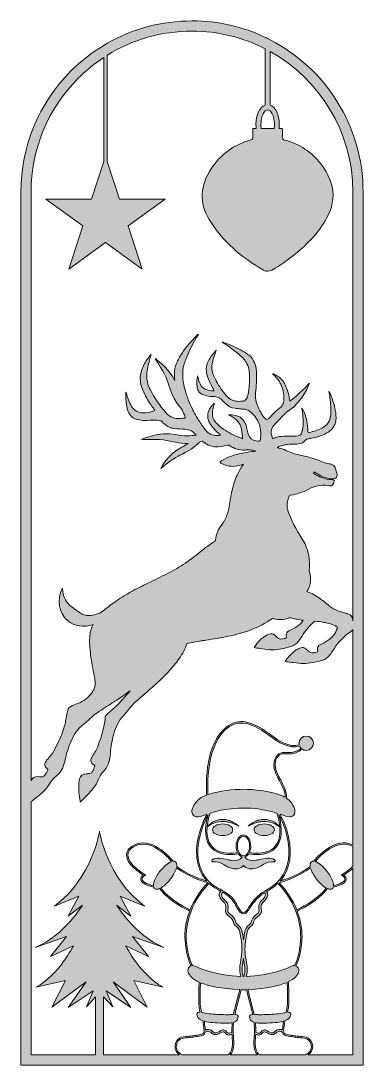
# Model space of a CAD drawing. Header units: centimetres. Extents: x 3.9 to 10, y -19.3 to -0.7.
import ezdxf

# ---------------------------------------------------------------- set-up
doc = ezdxf.new("R2010")
doc.units = ezdxf.units.CM
doc.header["$MEASUREMENT"] = 0
doc.layers.add('Layer 1', color=7, linetype='Continuous')

# ---------------------------------------------------------------- blocks, each defined once
blk = doc.blocks.new('block 2')
at = {"layer": 'Layer 1', "true_color": 0x71291b}
h = blk.add_hatch(color=26, dxfattribs=at)
h.dxf.hatch_style = 2
edge = h.paths.add_edge_path()
edge.add_spline(control_points=[(8.382, -1.003), (8.353, -0.988), (8.324, -0.974), (8.294, -0.96), (7.897, -0.771), (7.453, -0.666), (6.985, -0.666), (6.445, -0.666), (5.926, -0.804), (5.47, -1.065), (5.448, -1.078), (5.427, -1.09), (5.406, -1.103), (5.195, -1.23), (4.999, -1.384), (4.82, -1.562), (4.242, -2.14), (3.924, -2.909), (3.924, -3.727), (3.924, -3.727), (3.924, -19.349), (3.924, -19.349), (3.924, -19.349), (10.046, -19.349), (10.046, -19.349), (10.046, -19.349), (10.046, -3.727), (10.046, -3.727), (10.046, -2.542), (9.369, -1.512), (8.382, -1.003)], knot_values=[0, 0, 0, 0, 1, 1, 1, 2, 2, 2, 3, 3, 3, 4, 4, 4, 5, 5, 5, 6, 6, 6, 7, 7, 7, 8, 8, 8, 9, 9, 9, 10, 10, 10, 10], degree=3, periodic=1)
edge = h.paths.add_edge_path()
edge.add_spline(control_points=[(9.67, -15.959), (9.707, -15.984), (9.725, -16.008), (9.721, -16.029), (9.71, -16.083), (9.578, -16.125), (9.516, -16.14), (9.517, -16.119), (9.513, -16.095), (9.504, -16.067), (9.485, -16.01), (9.448, -15.944), (9.399, -15.881), (9.328, -15.788), (9.25, -15.725), (9.191, -15.706), (9.26, -15.624), (9.576, -15.276), (9.863, -15.439), (9.863, -15.439), (9.863, -15.792), (9.863, -15.792), (9.777, -15.876), (9.672, -15.938), (9.671, -15.939), (9.671, -15.939), (9.654, -15.949), (9.654, -15.949), (9.654, -15.949), (9.67, -15.959), (9.67, -15.959)], knot_values=[0, 0, 0, 0, 1, 1, 1, 2, 2, 2, 3, 3, 3, 4, 4, 4, 5, 5, 5, 6, 6, 6, 7, 7, 7, 8, 8, 8, 9, 9, 9, 10, 10, 10, 10], degree=3, periodic=1)
edge = h.paths.add_edge_path()
edge.add_spline(control_points=[(8.197, -19.166), (8.168, -19.147), (8.144, -19.119), (8.131, -19.081), (8.108, -19.012), (8.114, -18.934), (8.12, -18.871), (8.122, -18.847), (8.123, -18.824), (8.125, -18.799), (8.127, -18.798), (8.131, -18.799), (8.136, -18.8), (8.145, -18.803), (8.154, -18.807), (8.163, -18.81), (8.188, -18.817), (8.211, -18.806), (8.23, -18.789), (8.24, -18.78), (8.249, -18.769), (8.259, -18.761), (8.273, -18.75), (8.283, -18.751), (8.299, -18.758), (8.32, -18.766), (8.34, -18.778), (8.36, -18.787), (8.382, -18.797), (8.405, -18.805), (8.428, -18.804), (8.453, -18.803), (8.471, -18.791), (8.489, -18.774), (8.508, -18.756), (8.526, -18.743), (8.553, -18.744), (8.571, -18.744), (8.587, -18.75), (8.601, -18.76), (8.602, -18.76), (8.602, -18.76), (8.603, -18.761), (8.605, -18.772), (8.609, -18.781), (8.616, -18.79), (8.645, -18.826), (8.697, -18.832), (8.739, -18.837), (8.746, -18.838), (8.754, -18.839), (8.761, -18.84), (8.796, -18.846), (8.832, -18.85), (8.867, -18.854), (8.885, -18.856), (8.903, -18.858), (8.921, -18.861), (8.931, -18.862), (8.941, -18.863), (8.951, -18.864), (8.995, -18.868), (9.04, -18.872), (9.072, -18.903), (9.125, -18.953), (9.136, -19.037), (9.096, -19.097), (9.078, -19.126), (9.05, -19.149), (9.014, -19.166), (9.014, -19.166), (8.197, -19.166), (8.197, -19.166)], knot_values=[0, 0, 0, 0, 1, 1, 1, 2, 2, 2, 3, 3, 3, 4, 4, 4, 5, 5, 5, 6, 6, 6, 7, 7, 7, 8, 8, 8, 9, 9, 9, 10, 10, 10, 11, 11, 11, 12, 12, 12, 13, 13, 13, 14, 14, 14, 15, 15, 15, 16, 16, 16, 17, 17, 17, 18, 18, 18, 19, 19, 19, 20, 20, 20, 21, 21, 21, 22, 22, 22, 23, 23, 23, 24, 24, 24, 24], degree=3, periodic=1)
edge = h.paths.add_edge_path()
edge.add_spline(control_points=[(8.611, -18.646), (8.61, -18.654), (8.609, -18.664), (8.607, -18.675), (8.604, -18.69), (8.601, -18.706), (8.601, -18.723), (8.6, -18.722), (8.6, -18.722), (8.599, -18.722), (8.572, -18.71), (8.541, -18.708), (8.513, -18.718), (8.492, -18.726), (8.478, -18.74), (8.462, -18.754), (8.445, -18.77), (8.428, -18.774), (8.406, -18.769), (8.365, -18.76), (8.332, -18.731), (8.292, -18.721), (8.269, -18.716), (8.252, -18.725), (8.234, -18.739), (8.218, -18.754), (8.2, -18.783), (8.175, -18.78), (8.159, -18.777), (8.144, -18.766), (8.127, -18.766), (8.127, -18.766), (8.126, -18.766), (8.126, -18.766), (8.128, -18.71), (8.127, -18.652), (8.119, -18.591), (8.153, -18.597), (8.187, -18.599), (8.22, -18.599), (8.237, -18.599), (8.253, -18.599), (8.269, -18.598), (8.269, -18.598), (8.283, -18.598), (8.283, -18.598), (8.346, -18.597), (8.41, -18.594), (8.473, -18.588), (8.516, -18.584), (8.566, -18.579), (8.615, -18.566), (8.616, -18.565), (8.619, -18.564), (8.621, -18.564), (8.617, -18.591), (8.614, -18.619), (8.611, -18.646)], knot_values=[0, 0, 0, 0, 1, 1, 1, 2, 2, 2, 3, 3, 3, 4, 4, 4, 5, 5, 5, 6, 6, 6, 7, 7, 7, 8, 8, 8, 9, 9, 9, 10, 10, 10, 11, 11, 11, 12, 12, 12, 13, 13, 13, 14, 14, 14, 15, 15, 15, 16, 16, 16, 17, 17, 17, 18, 18, 18, 19, 19, 19, 19], degree=3, periodic=1)
edge = h.paths.add_edge_path()
edge.add_spline(control_points=[(8.34, -18.445), (8.297, -18.446), (8.25, -18.447), (8.191, -18.447), (8.167, -18.447), (8.142, -18.446), (8.118, -18.446), (8.114, -18.446), (8.108, -18.446), (8.101, -18.445), (8.101, -18.445), (8.1, -18.445), (8.1, -18.445), (8.1, -18.445), (7.983, -17.998), (7.983, -17.998), (8.329, -17.979), (8.548, -17.929), (8.685, -17.87), (8.691, -17.929), (8.714, -18.221), (8.671, -18.403), (8.665, -18.404), (8.659, -18.405), (8.653, -18.407), (8.646, -18.409), (8.64, -18.41), (8.635, -18.412), (8.548, -18.43), (8.454, -18.441), (8.34, -18.445)], knot_values=[0, 0, 0, 0, 1, 1, 1, 2, 2, 2, 3, 3, 3, 4, 4, 4, 5, 5, 5, 6, 6, 6, 7, 7, 7, 8, 8, 8, 9, 9, 9, 10, 10, 10, 10], degree=3, periodic=1)
edge = h.paths.add_edge_path()
edge.add_spline(control_points=[(7.955, -17.762), (7.992, -17.651), (7.962, -17.533), (7.944, -17.42), (7.934, -17.359), (7.93, -17.297), (7.934, -17.235), (7.937, -17.171), (7.947, -17.108), (7.958, -17.045), (7.966, -16.995), (7.97, -16.933), (8.006, -16.895), (8.023, -16.877), (8.044, -16.865), (8.06, -16.847), (8.067, -16.838), (8.073, -16.83), (8.078, -16.819), (8.084, -16.805), (8.086, -16.79), (8.091, -16.774), (8.105, -16.722), (8.155, -16.698), (8.192, -16.665), (8.212, -16.647), (8.224, -16.624), (8.226, -16.598), (8.228, -16.57), (8.219, -16.543), (8.219, -16.515), (8.218, -16.455), (8.282, -16.419), (8.314, -16.375), (8.342, -16.336), (8.351, -16.28), (8.318, -16.243), (8.323, -16.241), (8.328, -16.238), (8.333, -16.235), (8.36, -16.22), (8.388, -16.203), (8.415, -16.185), (8.455, -16.159), (8.491, -16.129), (8.523, -16.097), (8.877, -16.474), (8.939, -16.854), (8.928, -17.107), (8.918, -17.358), (8.836, -17.537), (8.82, -17.57), (8.802, -17.567), (8.784, -17.57), (8.767, -17.578), (8.645, -17.64), (8.381, -17.743), (7.955, -17.762)], knot_values=[0, 0, 0, 0, 1, 1, 1, 2, 2, 2, 3, 3, 3, 4, 4, 4, 5, 5, 5, 6, 6, 6, 7, 7, 7, 8, 8, 8, 9, 9, 9, 10, 10, 10, 11, 11, 11, 12, 12, 12, 13, 13, 13, 14, 14, 14, 15, 15, 15, 16, 16, 16, 17, 17, 17, 18, 18, 18, 19, 19, 19, 19], degree=3, periodic=1)
edge = h.paths.add_edge_path()
edge.add_spline(control_points=[(7.921, -17.011), (7.916, -17.043), (7.91, -17.076), (7.906, -17.109), (7.903, -17.091), (7.9, -17.074), (7.898, -17.057), (7.889, -17.004), (7.884, -16.947), (7.859, -16.899), (7.847, -16.877), (7.83, -16.86), (7.811, -16.845), (7.794, -16.831), (7.775, -16.816), (7.768, -16.794), (7.76, -16.768), (7.757, -16.744), (7.741, -16.721), (7.727, -16.7), (7.709, -16.682), (7.689, -16.667), (7.671, -16.652), (7.646, -16.639), (7.634, -16.618), (7.621, -16.596), (7.628, -16.568), (7.631, -16.544), (7.635, -16.514), (7.634, -16.487), (7.621, -16.459), (7.609, -16.433), (7.589, -16.412), (7.569, -16.392), (7.549, -16.373), (7.527, -16.353), (7.518, -16.326), (7.511, -16.308), (7.51, -16.28), (7.528, -16.266), (7.532, -16.264), (7.535, -16.26), (7.536, -16.256), (7.623, -16.307), (7.689, -16.366), (7.736, -16.434), (7.745, -16.447), (7.755, -16.467), (7.766, -16.49), (7.8, -16.557), (7.842, -16.641), (7.906, -16.642), (7.906, -16.642), (7.907, -16.642), (7.907, -16.642), (7.955, -16.642), (7.983, -16.598), (8.022, -16.537), (8.061, -16.476), (8.114, -16.392), (8.214, -16.312), (8.235, -16.295), (8.258, -16.28), (8.282, -16.265), (8.282, -16.265), (8.283, -16.266), (8.284, -16.266), (8.298, -16.277), (8.3, -16.3), (8.296, -16.317), (8.291, -16.341), (8.274, -16.361), (8.257, -16.378), (8.221, -16.415), (8.181, -16.451), (8.178, -16.506), (8.176, -16.532), (8.184, -16.557), (8.185, -16.583), (8.185, -16.611), (8.174, -16.627), (8.153, -16.644), (8.113, -16.675), (8.071, -16.705), (8.053, -16.754), (8.044, -16.779), (8.045, -16.803), (8.026, -16.822), (8.01, -16.839), (7.99, -16.851), (7.974, -16.868), (7.939, -16.908), (7.93, -16.961), (7.921, -17.011)], knot_values=[0, 0, 0, 0, 1, 1, 1, 2, 2, 2, 3, 3, 3, 4, 4, 4, 5, 5, 5, 6, 6, 6, 7, 7, 7, 8, 8, 8, 9, 9, 9, 10, 10, 10, 11, 11, 11, 12, 12, 12, 13, 13, 13, 14, 14, 14, 15, 15, 15, 16, 16, 16, 17, 17, 17, 18, 18, 18, 19, 19, 19, 20, 20, 20, 21, 21, 21, 22, 22, 22, 23, 23, 23, 24, 24, 24, 25, 25, 25, 26, 26, 26, 27, 27, 27, 28, 28, 28, 29, 29, 29, 30, 30, 30, 31, 31, 31, 31], degree=3, periodic=1)
edge = h.paths.add_edge_path()
edge.add_spline(control_points=[(7.912, -17.758), (7.911, -17.76), (7.911, -17.762), (7.911, -17.763), (7.909, -17.764), (7.906, -17.764), (7.904, -17.764), (7.904, -17.764), (7.9, -17.764), (7.9, -17.764), (7.9, -17.762), (7.9, -17.76), (7.899, -17.758), (7.861, -17.654), (7.888, -17.545), (7.906, -17.44), (7.924, -17.546), (7.95, -17.655), (7.912, -17.758)], knot_values=[0, 0, 0, 0, 1, 1, 1, 2, 2, 2, 3, 3, 3, 4, 4, 4, 5, 5, 5, 6, 6, 6, 6], degree=3, periodic=1)
edge = h.paths.add_edge_path()
edge.add_spline(control_points=[(7.857, -17.762), (7.857, -17.762), (7.857, -17.762), (7.857, -17.762), (7.429, -17.744), (7.164, -17.641), (7.042, -17.578), (7.025, -17.571), (7.008, -17.567), (6.991, -17.569), (6.975, -17.535), (6.894, -17.357), (6.883, -17.107), (6.873, -16.854), (6.935, -16.474), (7.288, -16.098), (7.342, -16.15), (7.402, -16.183), (7.466, -16.217), (7.477, -16.223), (7.489, -16.229), (7.501, -16.235), (7.481, -16.253), (7.472, -16.277), (7.472, -16.302), (7.472, -16.321), (7.477, -16.34), (7.486, -16.357), (7.511, -16.404), (7.564, -16.431), (7.586, -16.48), (7.608, -16.53), (7.57, -16.585), (7.596, -16.635), (7.608, -16.659), (7.63, -16.674), (7.651, -16.689), (7.671, -16.704), (7.691, -16.721), (7.705, -16.742), (7.721, -16.765), (7.722, -16.792), (7.732, -16.817), (7.742, -16.84), (7.76, -16.856), (7.779, -16.872), (7.798, -16.887), (7.815, -16.903), (7.826, -16.927), (7.837, -16.95), (7.842, -16.976), (7.846, -17.001), (7.868, -17.125), (7.889, -17.251), (7.873, -17.377), (7.858, -17.504), (7.814, -17.636), (7.857, -17.762)], knot_values=[0, 0, 0, 0, 1, 1, 1, 2, 2, 2, 3, 3, 3, 4, 4, 4, 5, 5, 5, 6, 6, 6, 7, 7, 7, 8, 8, 8, 9, 9, 9, 10, 10, 10, 11, 11, 11, 12, 12, 12, 13, 13, 13, 14, 14, 14, 15, 15, 15, 16, 16, 16, 17, 17, 17, 18, 18, 18, 19, 19, 19, 19], degree=3, periodic=1)
edge = h.paths.add_edge_path()
edge.add_spline(control_points=[(7.628, -19.166), (7.628, -19.166), (6.811, -19.166), (6.811, -19.166), (6.775, -19.149), (6.747, -19.126), (6.728, -19.097), (6.689, -19.037), (6.699, -18.953), (6.752, -18.903), (6.784, -18.872), (6.83, -18.868), (6.874, -18.864), (6.884, -18.863), (6.894, -18.862), (6.903, -18.861), (6.921, -18.858), (6.939, -18.856), (6.957, -18.854), (6.992, -18.85), (7.028, -18.846), (7.064, -18.84), (7.071, -18.839), (7.078, -18.838), (7.086, -18.837), (7.128, -18.832), (7.18, -18.826), (7.208, -18.79), (7.215, -18.781), (7.22, -18.771), (7.222, -18.76), (7.236, -18.75), (7.253, -18.744), (7.27, -18.744), (7.297, -18.743), (7.316, -18.756), (7.334, -18.774), (7.352, -18.791), (7.37, -18.803), (7.395, -18.804), (7.418, -18.805), (7.441, -18.797), (7.463, -18.787), (7.484, -18.778), (7.504, -18.766), (7.525, -18.758), (7.54, -18.751), (7.55, -18.75), (7.563, -18.761), (7.575, -18.769), (7.583, -18.78), (7.593, -18.789), (7.612, -18.806), (7.635, -18.817), (7.66, -18.81), (7.669, -18.807), (7.678, -18.803), (7.687, -18.8), (7.693, -18.799), (7.697, -18.798), (7.7, -18.799), (7.701, -18.824), (7.703, -18.847), (7.705, -18.871), (7.71, -18.934), (7.717, -19.012), (7.693, -19.081), (7.68, -19.119), (7.657, -19.147), (7.628, -19.166)], knot_values=[0, 0, 0, 0, 1, 1, 1, 2, 2, 2, 3, 3, 3, 4, 4, 4, 5, 5, 5, 6, 6, 6, 7, 7, 7, 8, 8, 8, 9, 9, 9, 10, 10, 10, 11, 11, 11, 12, 12, 12, 13, 13, 13, 14, 14, 14, 15, 15, 15, 16, 16, 16, 17, 17, 17, 18, 18, 18, 19, 19, 19, 20, 20, 20, 21, 21, 21, 22, 22, 22, 23, 23, 23, 23], degree=3, periodic=1)
edge = h.paths.add_edge_path()
edge.add_spline(control_points=[(7.699, -18.766), (7.699, -18.766), (7.696, -18.766), (7.696, -18.766), (7.679, -18.766), (7.665, -18.777), (7.648, -18.78), (7.623, -18.783), (7.605, -18.754), (7.589, -18.739), (7.572, -18.725), (7.554, -18.716), (7.532, -18.721), (7.491, -18.731), (7.458, -18.76), (7.417, -18.769), (7.395, -18.774), (7.378, -18.77), (7.361, -18.754), (7.345, -18.74), (7.331, -18.726), (7.311, -18.718), (7.282, -18.708), (7.251, -18.71), (7.224, -18.722), (7.223, -18.706), (7.22, -18.69), (7.218, -18.675), (7.216, -18.664), (7.214, -18.654), (7.214, -18.646), (7.211, -18.619), (7.207, -18.591), (7.204, -18.564), (7.206, -18.564), (7.208, -18.565), (7.21, -18.566), (7.259, -18.579), (7.309, -18.584), (7.351, -18.588), (7.414, -18.594), (7.478, -18.597), (7.541, -18.598), (7.541, -18.598), (7.556, -18.598), (7.556, -18.598), (7.572, -18.599), (7.588, -18.599), (7.604, -18.599), (7.638, -18.599), (7.672, -18.597), (7.705, -18.591), (7.698, -18.652), (7.697, -18.71), (7.699, -18.766)], knot_values=[0, 0, 0, 0, 1, 1, 1, 2, 2, 2, 3, 3, 3, 4, 4, 4, 5, 5, 5, 6, 6, 6, 7, 7, 7, 8, 8, 8, 9, 9, 9, 10, 10, 10, 11, 11, 11, 12, 12, 12, 13, 13, 13, 14, 14, 14, 15, 15, 15, 16, 16, 16, 17, 17, 17, 18, 18, 18, 18], degree=3, periodic=1)
edge = h.paths.add_edge_path()
edge.add_spline(control_points=[(7.707, -18.446), (7.682, -18.446), (7.658, -18.447), (7.634, -18.447), (7.575, -18.447), (7.528, -18.446), (7.485, -18.445), (7.37, -18.441), (7.277, -18.43), (7.19, -18.412), (7.184, -18.41), (7.178, -18.409), (7.172, -18.407), (7.166, -18.405), (7.16, -18.404), (7.154, -18.403), (7.112, -18.227), (7.132, -17.949), (7.139, -17.876), (7.279, -17.934), (7.499, -17.981), (7.841, -17.999), (7.841, -17.999), (7.724, -18.445), (7.724, -18.445), (7.724, -18.445), (7.724, -18.445), (7.723, -18.445), (7.717, -18.446), (7.711, -18.446), (7.707, -18.446)], knot_values=[0, 0, 0, 0, 1, 1, 1, 2, 2, 2, 3, 3, 3, 4, 4, 4, 5, 5, 5, 6, 6, 6, 7, 7, 7, 8, 8, 8, 9, 9, 9, 10, 10, 10, 10], degree=3, periodic=1)
edge = h.paths.add_edge_path()
edge.add_spline(control_points=[(6.141, -15.939), (6.138, -15.938), (5.837, -15.759), (5.836, -15.592), (5.836, -15.535), (5.871, -15.485), (5.941, -15.443), (6.229, -15.27), (6.551, -15.623), (6.621, -15.706), (6.562, -15.725), (6.484, -15.788), (6.412, -15.881), (6.363, -15.944), (6.326, -16.01), (6.307, -16.067), (6.298, -16.095), (6.294, -16.119), (6.295, -16.14), (6.233, -16.125), (6.101, -16.083), (6.091, -16.029), (6.087, -16.008), (6.104, -15.984), (6.141, -15.959), (6.141, -15.959), (6.157, -15.949), (6.157, -15.949), (6.157, -15.949), (6.141, -15.939), (6.141, -15.939)], knot_values=[0, 0, 0, 0, 1, 1, 1, 2, 2, 2, 3, 3, 3, 4, 4, 4, 5, 5, 5, 6, 6, 6, 7, 7, 7, 8, 8, 8, 9, 9, 9, 10, 10, 10, 10], degree=3, periodic=1)
edge = h.paths.add_edge_path()
edge.add_spline(control_points=[(6.596, -16.023), (6.653, -15.95), (6.691, -15.877), (6.706, -15.819), (6.906, -15.974), (7.187, -16.063), (7.266, -16.087), (7.113, -16.25), (7.015, -16.415), (6.953, -16.57), (6.911, -16.552), (6.613, -16.416), (6.425, -16.182), (6.477, -16.153), (6.539, -16.098), (6.596, -16.023)], knot_values=[0, 0, 0, 0, 1, 1, 1, 2, 2, 2, 3, 3, 3, 4, 4, 4, 5, 5, 5, 5], degree=3, periodic=1)
edge = h.paths.add_edge_path()
edge.add_spline(control_points=[(8.037, -15.43), (8.037, -15.32), (7.978, -15.231), (7.906, -15.231), (7.833, -15.231), (7.774, -15.32), (7.774, -15.43), (7.774, -15.474), (7.784, -15.515), (7.8, -15.548), (7.576, -15.577), (7.419, -15.536), (7.332, -15.428), (7.184, -15.242), (7.285, -14.909), (7.308, -14.843), (7.348, -14.83), (7.392, -14.817), (7.44, -14.804), (7.487, -14.792), (7.918, -14.689), (8.372, -14.804), (8.419, -14.817), (8.464, -14.83), (8.504, -14.843), (8.526, -14.909), (8.628, -15.242), (8.479, -15.428), (8.393, -15.536), (8.235, -15.577), (8.011, -15.548), (8.028, -15.515), (8.037, -15.474), (8.037, -15.43)], knot_values=[0, 0, 0, 0, 1, 1, 1, 2, 2, 2, 3, 3, 3, 4, 4, 4, 5, 5, 5, 6, 6, 6, 7, 7, 7, 8, 8, 8, 9, 9, 9, 10, 10, 10, 11, 11, 11, 11], degree=3, periodic=1)
edge = h.paths.add_edge_path()
edge.add_spline(control_points=[(7.906, -15.605), (7.846, -15.605), (7.798, -15.526), (7.798, -15.43), (7.798, -15.333), (7.846, -15.255), (7.906, -15.255), (7.965, -15.255), (8.014, -15.333), (8.014, -15.43), (8.014, -15.526), (7.965, -15.605), (7.906, -15.605)], knot_values=[0, 0, 0, 0, 1, 1, 1, 2, 2, 2, 3, 3, 3, 4, 4, 4, 4], degree=3, periodic=1)
edge = h.paths.add_edge_path()
edge.add_spline(control_points=[(7.903, -14.414), (7.727, -14.416), (7.479, -14.435), (7.27, -14.508), (7.263, -14.405), (7.221, -13.576), (7.657, -13.291), (7.872, -13.151), (8.096, -13.264), (8.307, -13.408), (8.331, -13.425), (8.355, -13.442), (8.381, -13.461), (8.536, -13.573), (8.712, -13.699), (8.912, -13.643), (8.917, -13.654), (8.924, -13.665), (8.932, -13.674), (8.931, -13.676), (8.93, -13.677), (8.929, -13.678), (8.857, -13.762), (8.741, -13.758), (8.638, -13.755), (8.59, -13.753), (8.547, -13.769), (8.513, -13.802), (8.472, -13.843), (8.448, -13.908), (8.449, -13.976), (8.451, -14.058), (8.484, -14.133), (8.512, -14.19), (8.524, -14.214), (8.538, -14.238), (8.551, -14.262), (8.602, -14.356), (8.655, -14.452), (8.652, -14.558), (8.63, -14.545), (8.607, -14.533), (8.583, -14.524), (8.365, -14.438), (8.093, -14.416), (7.903, -14.414)], knot_values=[0, 0, 0, 0, 1, 1, 1, 2, 2, 2, 3, 3, 3, 4, 4, 4, 5, 5, 5, 6, 6, 6, 7, 7, 7, 8, 8, 8, 9, 9, 9, 10, 10, 10, 11, 11, 11, 12, 12, 12, 13, 13, 13, 14, 14, 14, 15, 15, 15, 15], degree=3, periodic=1)
edge = h.paths.add_edge_path()
edge.add_spline(control_points=[(7.274, -14.87), (7.24, -14.982), (7.174, -15.268), (7.313, -15.443), (7.387, -15.535), (7.506, -15.581), (7.668, -15.581), (7.713, -15.581), (7.761, -15.577), (7.813, -15.57), (7.832, -15.599), (7.856, -15.618), (7.883, -15.625), (7.857, -15.655), (7.794, -15.709), (7.696, -15.688), (7.675, -15.684), (7.654, -15.68), (7.633, -15.675), (7.523, -15.65), (7.419, -15.626), (7.348, -15.674), (7.34, -15.68), (7.336, -15.69), (7.34, -15.7), (7.343, -15.709), (7.351, -15.715), (7.361, -15.715), (7.41, -15.712), (7.499, -15.715), (7.553, -15.759), (7.61, -15.806), (7.717, -15.848), (7.804, -15.835), (7.848, -15.828), (7.883, -15.808), (7.906, -15.775), (7.928, -15.808), (7.963, -15.828), (8.007, -15.835), (8.018, -15.837), (8.029, -15.837), (8.041, -15.837), (8.12, -15.837), (8.208, -15.8), (8.258, -15.759), (8.312, -15.715), (8.401, -15.712), (8.45, -15.715), (8.46, -15.715), (8.469, -15.709), (8.472, -15.7), (8.475, -15.69), (8.471, -15.68), (8.463, -15.674), (8.392, -15.626), (8.288, -15.65), (8.178, -15.675), (8.158, -15.68), (8.136, -15.684), (8.116, -15.688), (8.017, -15.709), (7.954, -15.655), (7.928, -15.625), (7.955, -15.618), (7.98, -15.599), (7.999, -15.57), (8.05, -15.577), (8.098, -15.581), (8.143, -15.581), (8.305, -15.581), (8.425, -15.535), (8.498, -15.443), (8.637, -15.268), (8.572, -14.983), (8.538, -14.87), (8.6, -14.982), (8.65, -15.113), (8.684, -15.25), (8.758, -15.549), (8.716, -15.82), (8.568, -16.012), (8.523, -16.07), (8.467, -16.121), (8.401, -16.166), (8.375, -16.183), (8.348, -16.199), (8.321, -16.215), (8.313, -16.219), (8.306, -16.223), (8.298, -16.228), (8.29, -16.232), (8.282, -16.237), (8.274, -16.242), (8.248, -16.258), (8.223, -16.274), (8.199, -16.294), (8.096, -16.376), (8.042, -16.462), (8.002, -16.525), (7.965, -16.581), (7.942, -16.618), (7.907, -16.618), (7.907, -16.618), (7.906, -16.618), (7.906, -16.618), (7.857, -16.617), (7.817, -16.537), (7.787, -16.479), (7.776, -16.455), (7.765, -16.435), (7.756, -16.42), (7.704, -16.346), (7.633, -16.283), (7.537, -16.229), (7.517, -16.217), (7.497, -16.206), (7.477, -16.196), (7.411, -16.16), (7.348, -16.126), (7.293, -16.07), (7.293, -16.07), (7.293, -16.069), (7.293, -16.069), (7.291, -16.067), (7.288, -16.065), (7.286, -16.063), (7.235, -16.007), (7.194, -15.946), (7.162, -15.879), (7.108, -15.764), (7.084, -15.632), (7.091, -15.486), (7.101, -15.295), (7.16, -15.09), (7.262, -14.892), (7.266, -14.885), (7.27, -14.877), (7.274, -14.87)], knot_values=[0, 0, 0, 0, 1, 1, 1, 2, 2, 2, 3, 3, 3, 4, 4, 4, 5, 5, 5, 6, 6, 6, 7, 7, 7, 8, 8, 8, 9, 9, 9, 10, 10, 10, 11, 11, 11, 12, 12, 12, 13, 13, 13, 14, 14, 14, 15, 15, 15, 16, 16, 16, 17, 17, 17, 18, 18, 18, 19, 19, 19, 20, 20, 20, 21, 21, 21, 22, 22, 22, 23, 23, 23, 24, 24, 24, 25, 25, 25, 26, 26, 26, 27, 27, 27, 28, 28, 28, 29, 29, 29, 30, 30, 30, 31, 31, 31, 32, 32, 32, 33, 33, 33, 34, 34, 34, 35, 35, 35, 36, 36, 36, 37, 37, 37, 38, 38, 38, 39, 39, 39, 40, 40, 40, 41, 41, 41, 42, 42, 42, 43, 43, 43, 44, 44, 44, 45, 45, 45, 46, 46, 46, 46], degree=3, periodic=1)
edge = h.paths.add_edge_path()
edge.add_spline(control_points=[(8.546, -16.087), (8.624, -16.063), (8.906, -15.974), (9.105, -15.819), (9.12, -15.877), (9.158, -15.95), (9.215, -16.023), (9.273, -16.098), (9.334, -16.153), (9.386, -16.182), (9.198, -16.416), (8.9, -16.552), (8.859, -16.57), (8.797, -16.415), (8.698, -16.25), (8.546, -16.087)], knot_values=[0, 0, 0, 0, 1, 1, 1, 2, 2, 2, 3, 3, 3, 4, 4, 4, 5, 5, 5, 5], degree=3, periodic=1)
edge = h.paths.add_edge_path()
edge.add_spline(control_points=[(8.46, -2.514), (8.46, -2.541), (8.457, -2.565), (8.453, -2.589), (8.453, -2.589), (8.223, -2.589), (8.223, -2.589), (8.219, -2.565), (8.217, -2.541), (8.217, -2.514), (8.217, -2.366), (8.281, -2.255), (8.338, -2.255), (8.396, -2.255), (8.46, -2.366), (8.46, -2.514)], knot_values=[0, 0, 0, 0, 1, 1, 1, 2, 2, 2, 3, 3, 3, 4, 4, 4, 5, 5, 5, 5], degree=3, periodic=1)
edge = h.paths.add_edge_path()
edge.add_spline(control_points=[(4.95, -1.692), (5.091, -1.551), (5.243, -1.427), (5.406, -1.32), (5.406, -1.32), (5.406, -3.18), (5.406, -3.18), (5.406, -3.18), (5.186, -3.855), (5.186, -3.855), (5.186, -3.855), (4.373, -3.855), (4.373, -3.855), (4.373, -3.855), (5.031, -4.333), (5.031, -4.333), (5.031, -4.333), (4.78, -5.106), (4.78, -5.106), (4.78, -5.106), (5.438, -4.628), (5.438, -4.628), (5.438, -4.628), (6.095, -5.106), (6.095, -5.106), (6.095, -5.106), (5.844, -4.333), (5.844, -4.333), (5.844, -4.333), (6.502, -3.855), (6.502, -3.855), (6.502, -3.855), (5.689, -3.855), (5.689, -3.855), (5.689, -3.855), (5.47, -3.18), (5.47, -3.18), (5.47, -3.18), (5.47, -1.279), (5.47, -1.279), (5.92, -0.999), (6.441, -0.849), (6.985, -0.849), (7.456, -0.849), (7.901, -0.963), (8.294, -1.165), (8.294, -1.165), (8.294, -2.174), (8.294, -2.174), (8.199, -2.207), (8.129, -2.344), (8.129, -2.514), (8.129, -2.54), (8.131, -2.565), (8.134, -2.589), (8.134, -2.589), (8.076, -2.589), (8.076, -2.589), (8.075, -2.595), (8.074, -2.602), (8.075, -2.61), (8.077, -2.655), (8.074, -2.7), (8.076, -2.745), (8.077, -2.775), (8.068, -2.788), (8.037, -2.796), (7.734, -2.878), (7.498, -3.053), (7.326, -3.315), (7.132, -3.611), (7.11, -3.913), (7.293, -4.221), (7.525, -4.609), (7.878, -4.901), (8.266, -5.125), (8.318, -5.155), (8.363, -5.151), (8.414, -5.123), (8.565, -5.041), (8.704, -4.943), (8.835, -4.834), (9.055, -4.653), (9.255, -4.452), (9.392, -4.198), (9.488, -4.02), (9.539, -3.833), (9.49, -3.63), (9.453, -3.48), (9.383, -3.346), (9.289, -3.225), (9.124, -3.012), (8.911, -2.869), (8.651, -2.8), (8.612, -2.79), (8.597, -2.774), (8.601, -2.734), (8.605, -2.694), (8.6, -2.653), (8.602, -2.613), (8.603, -2.604), (8.602, -2.596), (8.601, -2.589), (8.601, -2.589), (8.542, -2.589), (8.542, -2.589), (8.546, -2.565), (8.547, -2.54), (8.547, -2.514), (8.547, -2.344), (8.478, -2.207), (8.382, -2.174), (8.382, -2.174), (8.382, -1.212), (8.382, -1.212), (9.264, -1.704), (9.863, -2.647), (9.863, -3.727), (9.863, -3.727), (9.863, -11.4), (9.863, -11.4), (9.862, -11.396), (9.861, -11.391), (9.861, -11.387), (9.857, -11.321), (9.835, -11.295), (9.772, -11.275), (9.753, -11.269), (9.734, -11.263), (9.715, -11.258), (9.604, -11.23), (9.501, -11.187), (9.414, -11.11), (9.4, -11.097), (9.383, -11.085), (9.368, -11.073), (9.339, -11.05), (9.311, -11.027), (9.282, -11.006), (9.211, -10.954), (9.136, -10.909), (9.05, -10.882), (9.035, -10.878), (9.043, -10.871), (9.047, -10.864), (9.092, -10.797), (9.105, -10.721), (9.105, -10.642), (9.105, -10.598), (9.097, -10.555), (9.084, -10.513), (9.082, -10.505), (9.081, -10.498), (9.082, -10.49), (9.094, -10.395), (9.085, -10.301), (9.067, -10.207), (9.047, -10.105), (9.007, -10.011), (8.95, -9.925), (8.847, -9.768), (8.761, -9.603), (8.702, -9.424), (8.696, -9.405), (8.688, -9.387), (8.688, -9.367), (8.685, -9.299), (8.698, -9.234), (8.722, -9.171), (8.727, -9.159), (8.734, -9.154), (8.746, -9.152), (8.859, -9.136), (8.964, -9.098), (9.066, -9.048), (9.121, -9.022), (9.176, -8.995), (9.236, -8.984), (9.297, -8.974), (9.357, -8.961), (9.421, -8.977), (9.453, -8.986), (9.476, -8.987), (9.492, -8.976), (9.515, -8.963), (9.526, -8.929), (9.527, -8.903), (9.528, -8.896), (9.528, -8.893), (9.527, -8.89), (9.518, -8.866), (9.465, -8.88), (9.403, -8.866), (9.361, -8.856), (9.32, -8.843), (9.281, -8.827), (9.241, -8.81), (9.203, -8.791), (9.166, -8.766), (9.16, -8.761), (9.158, -8.751), (9.162, -8.744), (9.167, -8.738), (9.177, -8.736), (9.184, -8.741), (9.184, -8.741), (9.184, -8.741), (9.184, -8.741), (9.184, -8.741), (9.185, -8.742), (9.185, -8.742), (9.209, -8.76), (9.244, -8.784), (9.29, -8.806), (9.386, -8.85), (9.536, -8.886), (9.571, -8.834), (9.584, -8.815), (9.58, -8.786), (9.577, -8.757), (9.573, -8.73), (9.559, -8.707), (9.555, -8.681), (9.548, -8.648), (9.531, -8.625), (9.501, -8.61), (9.481, -8.599), (9.46, -8.593), (9.437, -8.589), (9.39, -8.582), (9.344, -8.567), (9.3, -8.549), (9.202, -8.509), (9.103, -8.476), (9, -8.451), (8.983, -8.447), (8.966, -8.443), (8.948, -8.44), (8.861, -8.423), (8.776, -8.402), (8.694, -8.366), (8.685, -8.362), (8.675, -8.358), (8.666, -8.353), (8.621, -8.33), (8.573, -8.316), (8.523, -8.307), (8.519, -8.306), (8.513, -8.308), (8.512, -8.301), (8.516, -8.295), (8.523, -8.293), (8.528, -8.29), (8.541, -8.284), (8.553, -8.278), (8.566, -8.273), (8.584, -8.267), (8.602, -8.261), (8.621, -8.257), (8.648, -8.251), (8.674, -8.246), (8.702, -8.244), (8.722, -8.241), (8.742, -8.24), (8.762, -8.24), (8.766, -8.24), (8.769, -8.239), (8.773, -8.239), (8.812, -8.238), (8.851, -8.239), (8.89, -8.236), (8.945, -8.233), (8.987, -8.208), (9.018, -8.165), (9.029, -8.151), (9.039, -8.144), (9.056, -8.142), (9.078, -8.141), (9.1, -8.137), (9.121, -8.133), (9.218, -8.115), (9.313, -8.089), (9.399, -8.039), (9.434, -8.019), (9.464, -7.996), (9.489, -7.969), (9.511, -7.944), (9.529, -7.917), (9.541, -7.885), (9.548, -7.867), (9.553, -7.848), (9.556, -7.828), (9.562, -7.796), (9.563, -7.765), (9.561, -7.734), (9.56, -7.697), (9.555, -7.66), (9.548, -7.624), (9.532, -7.539), (9.505, -7.458), (9.474, -7.379), (9.473, -7.375), (9.471, -7.371), (9.47, -7.367), (9.46, -7.344), (9.45, -7.32), (9.435, -7.298), (9.442, -7.333), (9.447, -7.367), (9.452, -7.402), (9.452, -7.405), (9.453, -7.409), (9.453, -7.413), (9.466, -7.511), (9.475, -7.609), (9.468, -7.707), (9.467, -7.717), (9.466, -7.727), (9.464, -7.736), (9.452, -7.827), (9.406, -7.897), (9.322, -7.944), (9.246, -7.986), (9.165, -8.012), (9.08, -8.031), (9.062, -8.035), (9.057, -8.031), (9.057, -8.012), (9.056, -7.948), (9.051, -7.886), (9.039, -7.824), (9.031, -7.781), (9.019, -7.738), (9.003, -7.696), (8.996, -7.678), (8.988, -7.66), (8.979, -7.643), (8.971, -7.627), (8.962, -7.611), (8.95, -7.596), (8.95, -7.602), (8.95, -7.605), (8.95, -7.608), (8.955, -7.631), (8.959, -7.655), (8.962, -7.679), (8.967, -7.713), (8.97, -7.748), (8.972, -7.782), (8.973, -7.791), (8.973, -7.8), (8.974, -7.809), (8.976, -7.869), (8.974, -7.929), (8.961, -7.989), (8.961, -7.991), (8.96, -7.994), (8.96, -7.997), (8.959, -8), (8.958, -8.002), (8.957, -8.005), (8.939, -8.077), (8.914, -8.095), (8.836, -8.097), (8.779, -8.098), (8.721, -8.096), (8.664, -8.097), (8.609, -8.098), (8.555, -8.099), (8.502, -8.113), (8.48, -8.119), (8.459, -8.126), (8.438, -8.137), (8.431, -8.14), (8.427, -8.14), (8.424, -8.132), (8.403, -8.074), (8.393, -8.017), (8.413, -7.962), (8.419, -7.946), (8.428, -7.929), (8.441, -7.912), (8.443, -7.91), (8.445, -7.908), (8.446, -7.906), (8.463, -7.885), (8.481, -7.866), (8.5, -7.847), (8.525, -7.821), (8.55, -7.796), (8.576, -7.77), (8.591, -7.754), (8.607, -7.738), (8.622, -7.722), (8.634, -7.709), (8.647, -7.695), (8.659, -7.681), (8.676, -7.668), (8.695, -7.654), (8.714, -7.642), (8.969, -7.48), (9.088, -7.145), (9.088, -7.145), (9.088, -7.145), (8.868, -7.38), (8.758, -7.452), (8.751, -7.456), (8.744, -7.461), (8.735, -7.467), (8.735, -7.466), (8.735, -7.465), (8.735, -7.464), (8.733, -7.443), (8.73, -7.422), (8.726, -7.402), (8.715, -7.346), (8.699, -7.292), (8.677, -7.239), (8.669, -7.218), (8.66, -7.197), (8.65, -7.176), (8.636, -7.147), (8.62, -7.12), (8.6, -7.095), (8.582, -7.073), (8.562, -7.052), (8.537, -7.035), (8.511, -7.016), (8.483, -7), (8.453, -6.988), (8.444, -6.985), (8.436, -6.982), (8.427, -6.98), (8.429, -6.984), (8.433, -6.987), (8.436, -6.99), (8.476, -7.026), (8.514, -7.064), (8.542, -7.11), (8.565, -7.148), (8.584, -7.188), (8.598, -7.229), (8.612, -7.272), (8.621, -7.316), (8.626, -7.361), (8.628, -7.382), (8.629, -7.402), (8.629, -7.423), (8.629, -7.43), (8.629, -7.437), (8.629, -7.444), (8.628, -7.479), (8.62, -7.513), (8.601, -7.542), (8.594, -7.553), (8.586, -7.564), (8.578, -7.574), (8.503, -7.631), (8.423, -7.7), (8.365, -7.776), (8.362, -7.778), (8.36, -7.779), (8.357, -7.781), (8.321, -7.804), (8.307, -7.8), (8.28, -7.768), (8.265, -7.752), (8.252, -7.734), (8.241, -7.716), (8.226, -7.693), (8.212, -7.669), (8.2, -7.644), (8.163, -7.572), (8.129, -7.499), (8.123, -7.417), (8.123, -7.413), (8.122, -7.41), (8.122, -7.406), (8.119, -7.349), (8.127, -7.293), (8.131, -7.236), (8.135, -7.175), (8.139, -7.114), (8.14, -7.053), (8.14, -7.04), (8.14, -7.028), (8.14, -7.016), (8.14, -6.979), (8.138, -6.943), (8.134, -6.906), (8.134, -6.902), (8.134, -6.897), (8.133, -6.892), (8.12, -6.784), (8.075, -6.696), (7.985, -6.632), (7.898, -6.57), (7.805, -6.522), (7.708, -6.481), (7.69, -6.473), (7.672, -6.465), (7.654, -6.458), (7.629, -6.448), (7.605, -6.439), (7.58, -6.43), (7.564, -6.423), (7.548, -6.418), (7.531, -6.411), (7.531, -6.413), (7.53, -6.415), (7.529, -6.416), (7.539, -6.422), (7.549, -6.429), (7.559, -6.436), (7.564, -6.439), (7.569, -6.442), (7.574, -6.445), (7.616, -6.473), (7.658, -6.502), (7.698, -6.531), (7.762, -6.579), (7.824, -6.629), (7.882, -6.685), (7.905, -6.708), (7.926, -6.732), (7.943, -6.758), (7.946, -6.762), (7.949, -6.766), (7.952, -6.771), (7.976, -6.81), (7.994, -6.852), (8.003, -6.898), (8.005, -6.911), (8.007, -6.923), (8.009, -6.936), (8.01, -6.946), (8.011, -6.956), (8.011, -6.966), (8.018, -7.051), (8.017, -7.137), (8.007, -7.222), (8.001, -7.276), (7.993, -7.33), (7.977, -7.382), (7.975, -7.391), (7.972, -7.4), (7.969, -7.408), (7.967, -7.414), (7.965, -7.419), (7.962, -7.424), (7.949, -7.449), (7.927, -7.463), (7.899, -7.467), (7.895, -7.468), (7.892, -7.468), (7.888, -7.469), (7.802, -7.48), (7.722, -7.469), (7.653, -7.421), (7.651, -7.42), (7.648, -7.418), (7.645, -7.416), (7.628, -7.403), (7.612, -7.388), (7.596, -7.37), (7.529, -7.292), (7.473, -7.206), (7.423, -7.117), (7.421, -7.113), (7.42, -7.11), (7.418, -7.107), (7.391, -7.059), (7.369, -7.01), (7.351, -6.958), (7.338, -6.92), (7.334, -6.881), (7.339, -6.841), (7.346, -6.782), (7.361, -6.725), (7.379, -6.669), (7.391, -6.636), (7.403, -6.603), (7.416, -6.567), (7.417, -6.565), (7.418, -6.562), (7.419, -6.559), (7.417, -6.561), (7.415, -6.562), (7.414, -6.562), (7.412, -6.564), (7.411, -6.565), (7.41, -6.566), (7.36, -6.621), (7.317, -6.681), (7.281, -6.747), (7.228, -6.845), (7.23, -6.944), (7.269, -7.044), (7.292, -7.103), (7.317, -7.162), (7.347, -7.219), (7.357, -7.237), (7.367, -7.255), (7.378, -7.273), (7.385, -7.283), (7.384, -7.287), (7.371, -7.286), (7.369, -7.286), (7.368, -7.286), (7.366, -7.286), (7.315, -7.283), (7.265, -7.275), (7.218, -7.253), (7.194, -7.241), (7.172, -7.227), (7.156, -7.207), (7.151, -7.201), (7.147, -7.194), (7.143, -7.187), (7.125, -7.153), (7.111, -7.118), (7.103, -7.08), (7.098, -7.059), (7.092, -7.037), (7.086, -7.015), (7.08, -7.043), (7.075, -7.07), (7.073, -7.097), (7.072, -7.117), (7.071, -7.137), (7.072, -7.157), (7.073, -7.182), (7.075, -7.207), (7.08, -7.232), (7.086, -7.258), (7.096, -7.281), (7.11, -7.3), (7.123, -7.317), (7.14, -7.332), (7.16, -7.343), (7.169, -7.348), (7.178, -7.353), (7.188, -7.357), (7.244, -7.38), (7.303, -7.385), (7.362, -7.387), (7.394, -7.388), (7.424, -7.392), (7.452, -7.402), (7.478, -7.412), (7.502, -7.428), (7.524, -7.452), (7.542, -7.473), (7.564, -7.492), (7.583, -7.511), (7.631, -7.558), (7.687, -7.589), (7.755, -7.597), (7.79, -7.601), (7.825, -7.605), (7.861, -7.608), (7.882, -7.611), (7.904, -7.612), (7.925, -7.615), (7.954, -7.62), (7.981, -7.627), (8.006, -7.645), (8.086, -7.703), (8.141, -7.772), (8.175, -7.85), (8.183, -7.869), (8.19, -7.888), (8.196, -7.909), (8.203, -7.936), (8.209, -7.964), (8.212, -7.992), (8.217, -8.035), (8.217, -8.08), (8.213, -8.127), (8.212, -8.135), (8.211, -8.142), (8.21, -8.148), (8.202, -8.187), (8.182, -8.194), (8.133, -8.182), (8.066, -8.165), (8.012, -8.132), (7.991, -8.065), (7.988, -8.057), (7.986, -8.049), (7.984, -8.039), (7.984, -8.038), (7.984, -8.037), (7.984, -8.036), (7.981, -8.019), (7.976, -8.002), (7.972, -7.986), (7.966, -7.96), (7.959, -7.934), (7.952, -7.908), (7.948, -7.894), (7.943, -7.88), (7.938, -7.867), (7.917, -7.818), (7.885, -7.783), (7.844, -7.759), (7.792, -7.727), (7.724, -7.713), (7.648, -7.713), (7.645, -7.712), (7.641, -7.712), (7.637, -7.712), (7.641, -7.715), (7.645, -7.717), (7.649, -7.719), (7.662, -7.726), (7.673, -7.732), (7.684, -7.738), (7.777, -7.79), (7.85, -7.858), (7.869, -7.97), (7.879, -8.026), (7.887, -8.083), (7.891, -8.142), (7.881, -8.139), (7.875, -8.137), (7.868, -8.134), (7.767, -8.097), (7.672, -8.05), (7.582, -7.991), (7.514, -7.948), (7.449, -7.9), (7.397, -7.837), (7.363, -7.796), (7.346, -7.749), (7.349, -7.695), (7.351, -7.66), (7.356, -7.626), (7.364, -7.592), (7.364, -7.592), (7.364, -7.592), (7.364, -7.592), (7.369, -7.572), (7.374, -7.552), (7.38, -7.532), (7.38, -7.531), (7.38, -7.53), (7.381, -7.529), (7.384, -7.523), (7.387, -7.517), (7.384, -7.508), (7.379, -7.512), (7.374, -7.516), (7.37, -7.521), (7.358, -7.532), (7.348, -7.544), (7.338, -7.556), (7.324, -7.573), (7.312, -7.591), (7.301, -7.611), (7.295, -7.622), (7.289, -7.633), (7.285, -7.644), (7.254, -7.717), (7.259, -7.79), (7.303, -7.863), (7.309, -7.873), (7.315, -7.883), (7.321, -7.892), (7.351, -7.936), (7.386, -7.976), (7.424, -8.013), (7.446, -8.034), (7.469, -8.054), (7.495, -8.079), (7.411, -8.086), (7.333, -8.091), (7.269, -8.031), (7.247, -8.01), (7.226, -7.988), (7.208, -7.964), (7.166, -7.905), (7.126, -7.846), (7.089, -7.785), (7.061, -7.74), (7.035, -7.694), (7.011, -7.648), (7.004, -7.635), (6.998, -7.621), (6.991, -7.608), (6.965, -7.554), (6.94, -7.5), (6.919, -7.444), (6.906, -7.411), (6.894, -7.378), (6.883, -7.344), (6.877, -7.325), (6.871, -7.307), (6.866, -7.288), (6.852, -7.24), (6.84, -7.191), (6.832, -7.142), (6.828, -7.117), (6.824, -7.091), (6.822, -7.066), (6.821, -7.057), (6.82, -7.048), (6.82, -7.039), (6.819, -7.035), (6.819, -7.03), (6.819, -7.026), (6.819, -7.026), (6.819, -7.026), (6.819, -7.026), (6.816, -6.958), (6.824, -6.891), (6.84, -6.826), (6.849, -6.791), (6.86, -6.757), (6.873, -6.723), (6.932, -6.569), (7.009, -6.426), (7.093, -6.285), (7.095, -6.282), (7.101, -6.279), (7.093, -6.27), (7.073, -6.291), (7.054, -6.312), (7.034, -6.333), (6.938, -6.432), (6.85, -6.536), (6.779, -6.654), (6.769, -6.672), (6.759, -6.689), (6.749, -6.707), (6.734, -6.735), (6.72, -6.764), (6.708, -6.793), (6.685, -6.853), (6.67, -6.916), (6.671, -6.982), (6.671, -6.992), (6.671, -7.002), (6.671, -7.011), (6.671, -7.021), (6.672, -7.03), (6.672, -7.039), (6.672, -7.039), (6.672, -7.041), (6.672, -7.041), (6.674, -7.061), (6.675, -7.081), (6.678, -7.101), (6.56, -6.864), (6.326, -6.707), (6.326, -6.707), (6.326, -6.707), (6.499, -6.977), (6.542, -7.102), (6.574, -7.198), (6.662, -7.482), (6.811, -7.62), (6.827, -7.664), (6.844, -7.706), (6.861, -7.749), (6.864, -7.756), (6.865, -7.761), (6.864, -7.765), (6.862, -7.769), (6.857, -7.771), (6.849, -7.771), (6.829, -7.773), (6.811, -7.776), (6.792, -7.778), (6.761, -7.78), (6.731, -7.78), (6.703, -7.777), (6.635, -7.768), (6.574, -7.74), (6.522, -7.681), (6.409, -7.552), (6.313, -7.413), (6.236, -7.26), (6.194, -7.176), (6.169, -7.089), (6.175, -6.994), (6.182, -6.904), (6.2, -6.817), (6.225, -6.731), (6.235, -6.698), (6.245, -6.665), (6.256, -6.633), (6.25, -6.633), (6.249, -6.636), (6.247, -6.639), (6.199, -6.696), (6.157, -6.756), (6.124, -6.823), (6.121, -6.828), (6.119, -6.834), (6.117, -6.839), (6.082, -6.91), (6.059, -6.985), (6.059, -7.066), (6.058, -7.139), (6.08, -7.208), (6.107, -7.274), (6.144, -7.365), (6.192, -7.449), (6.246, -7.529), (6.267, -7.56), (6.288, -7.59), (6.311, -7.62), (6.321, -7.634), (6.321, -7.638), (6.304, -7.644), (6.239, -7.666), (6.174, -7.68), (6.105, -7.678), (6.017, -7.676), (5.951, -7.639), (5.905, -7.564), (5.859, -7.488), (5.831, -7.405), (5.809, -7.32), (5.808, -7.316), (5.81, -7.31), (5.801, -7.309), (5.799, -7.396), (5.801, -7.483), (5.819, -7.567), (5.824, -7.593), (5.831, -7.618), (5.84, -7.643), (5.873, -7.738), (5.941, -7.789), (6.038, -7.806), (6.086, -7.814), (6.134, -7.814), (6.182, -7.813), (6.256, -7.812), (6.33, -7.808), (6.405, -7.817), (6.425, -7.819), (6.44, -7.826), (6.454, -7.842), (6.501, -7.893), (6.556, -7.931), (6.623, -7.95), (6.623, -7.95), (6.623, -7.95), (6.623, -7.95), (6.635, -7.953), (6.648, -7.956), (6.66, -7.958), (6.728, -7.968), (6.797, -7.967), (6.865, -7.972), (6.918, -7.976), (6.965, -7.991), (7.005, -8.024), (7.011, -8.029), (7.017, -8.035), (7.023, -8.041), (7.034, -8.053), (7.046, -8.064), (7.058, -8.076), (6.962, -8.092), (6.834, -8.099), (6.694, -8.068), (6.4, -8.003), (6.079, -8.156), (6.079, -8.156), (6.079, -8.156), (6.4, -8.145), (6.529, -8.172), (6.598, -8.186), (6.758, -8.225), (6.916, -8.227), (6.88, -8.253), (6.839, -8.277), (6.794, -8.298), (6.565, -8.405), (6.428, -8.672), (6.428, -8.672), (6.428, -8.672), (6.637, -8.5), (6.737, -8.452), (6.809, -8.418), (7.013, -8.327), (7.122, -8.202), (7.138, -8.197), (7.153, -8.191), (7.168, -8.184), (7.171, -8.186), (7.173, -8.189), (7.176, -8.191), (7.238, -8.243), (7.31, -8.278), (7.395, -8.284), (7.47, -8.288), (7.543, -8.279), (7.615, -8.259), (7.631, -8.254), (7.642, -8.256), (7.656, -8.265), (7.739, -8.32), (7.828, -8.35), (7.929, -8.344), (7.961, -8.341), (7.993, -8.342), (8.025, -8.343), (8.058, -8.344), (8.09, -8.35), (8.121, -8.361), (8.117, -8.366), (8.112, -8.366), (8.108, -8.366), (8.026, -8.373), (7.945, -8.386), (7.865, -8.404), (7.747, -8.43), (7.633, -8.466), (7.528, -8.527), (7.513, -8.536), (7.486, -8.543), (7.487, -8.559), (7.488, -8.574), (7.513, -8.582), (7.529, -8.591), (7.628, -8.646), (7.733, -8.645), (7.84, -8.619), (7.86, -8.615), (7.88, -8.606), (7.901, -8.599), (7.902, -8.607), (7.899, -8.61), (7.896, -8.614), (7.858, -8.657), (7.833, -8.708), (7.808, -8.759), (7.764, -8.846), (7.733, -8.939), (7.71, -9.034), (7.687, -9.126), (7.669, -9.219), (7.656, -9.313), (7.638, -9.45), (7.594, -9.577), (7.512, -9.689), (7.454, -9.767), (7.414, -9.854), (7.404, -9.952), (7.403, -9.965), (7.396, -9.972), (7.386, -9.979), (7.322, -10.021), (7.261, -10.067), (7.2, -10.114), (7.103, -10.191), (7.005, -10.268), (6.904, -10.341), (6.806, -10.412), (6.701, -10.472), (6.594, -10.529), (6.476, -10.591), (6.355, -10.65), (6.235, -10.708), (6.131, -10.757), (6.028, -10.807), (5.927, -10.863), (5.918, -10.867), (5.91, -10.871), (5.902, -10.876), (5.811, -10.926), (5.722, -10.982), (5.637, -11.041), (5.619, -11.053), (5.601, -11.066), (5.583, -11.079), (5.578, -11.082), (5.573, -11.086), (5.568, -11.089), (5.498, -11.14), (5.429, -11.193), (5.361, -11.247), (5.352, -11.255), (5.342, -11.256), (5.333, -11.26), (5.3, -11.273), (5.197, -11.315), (5.1, -11.304), (5.038, -11.296), (4.995, -11.265), (4.908, -11.204), (4.828, -11.147), (4.768, -11.105), (4.723, -11.024), (4.702, -10.988), (4.67, -10.918), (4.668, -10.818), (4.56, -11.018), (4.602, -11.259), (4.757, -11.393), (4.879, -11.498), (5.055, -11.525), (5.215, -11.466), (5.172, -11.559), (5.16, -11.607), (5.155, -11.7), (5.147, -11.819), (5.162, -11.937), (5.178, -12.055), (5.196, -12.182), (5.222, -12.308), (5.246, -12.434), (5.247, -12.441), (5.248, -12.448), (5.249, -12.455), (5.261, -12.539), (5.246, -12.616), (5.195, -12.687), (5.13, -12.778), (5.042, -12.84), (4.939, -12.881), (4.899, -12.897), (4.858, -12.91), (4.82, -12.93), (4.792, -12.945), (4.772, -12.965), (4.763, -12.995), (4.757, -13.012), (4.753, -13.029), (4.75, -13.046), (4.734, -13.124), (4.727, -13.204), (4.706, -13.28), (4.663, -13.433), (4.593, -13.575), (4.521, -13.715), (4.487, -13.78), (4.439, -13.834), (4.391, -13.889), (4.342, -13.946), (4.327, -13.994), (4.401, -14.053), (4.408, -14.058), (4.409, -14.061), (4.406, -14.07), (4.39, -14.104), (4.374, -14.138), (4.348, -14.166), (4.334, -14.182), (4.316, -14.191), (4.294, -14.19), (4.273, -14.189), (4.252, -14.189), (4.231, -14.187), (4.173, -14.183), (4.132, -14.206), (4.107, -14.256), (4.107, -14.256), (4.107, -3.727), (4.107, -3.727), (4.107, -2.958), (4.407, -2.235), (4.95, -1.692)], knot_values=[0, 0, 0, 0, 1, 1, 1, 2, 2, 2, 3, 3, 3, 4, 4, 4, 5, 5, 5, 6, 6, 6, 7, 7, 7, 8, 8, 8, 9, 9, 9, 10, 10, 10, 11, 11, 11, 12, 12, 12, 13, 13, 13, 14, 14, 14, 15, 15, 15, 16, 16, 16, 17, 17, 17, 18, 18, 18, 19, 19, 19, 20, 20, 20, 21, 21, 21, 22, 22, 22, 23, 23, 23, 24, 24, 24, 25, 25, 25, 26, 26, 26, 27, 27, 27, 28, 28, 28, 29, 29, 29, 30, 30, 30, 31, 31, 31, 32, 32, 32, 33, 33, 33, 34, 34, 34, 35, 35, 35, 36, 36, 36, 37, 37, 37, 38, 38, 38, 39, 39, 39, 40, 40, 40, 41, 41, 41, 42, 42, 42, 43, 43, 43, 44, 44, 44, 45, 45, 45, 46, 46, 46, 47, 47, 47, 48, 48, 48, 49, 49, 49, 50, 50, 50, 51, 51, 51, 52, 52, 52, 53, 53, 53, 54, 54, 54, 55, 55, 55, 56, 56, 56, 57, 57, 57, 58, 58, 58, 59, 59, 59, 60, 60, 60, 61, 61, 61, 62, 62, 62, 63, 63, 63, 64, 64, 64, 65, 65, 65, 66, 66, 66, 67, 67, 67, 68, 68, 68, 69, 69, 69, 70, 70, 70, 71, 71, 71, 72, 72, 72, 73, 73, 73, 74, 74, 74, 75, 75, 75, 76, 76, 76, 77, 77, 77, 78, 78, 78, 79, 79, 79, 80, 80, 80, 81, 81, 81, 82, 82, 82, 83, 83, 83, 84, 84, 84, 85, 85, 85, 86, 86, 86, 87, 87, 87, 88, 88, 88, 89, 89, 89, 90, 90, 90, 91, 91, 91, 92, 92, 92, 93, 93, 93, 94, 94, 94, 95, 95, 95, 96, 96, 96, 97, 97, 97, 98, 98, 98, 99, 99, 99, 100, 100, 100, 101, 101, 101, 102, 102, 102, 103, 103, 103, 104, 104, 104, 105, 105, 105, 106, 106, 106, 107, 107, 107, 108, 108, 108, 109, 109, 109, 110, 110, 110, 111, 111, 111, 112, 112, 112, 113, 113, 113, 114, 114, 114, 115, 115, 115, 116, 116, 116, 117, 117, 117, 118, 118, 118, 119, 119, 119, 120, 120, 120, 121, 121, 121, 122, 122, 122, 123, 123, 123, 124, 124, 124, 125, 125, 125, 126, 126, 126, 127, 127, 127, 128, 128, 128, 129, 129, 129, 130, 130, 130, 131, 131, 131, 132, 132, 132, 133, 133, 133, 134, 134, 134, 135, 135, 135, 136, 136, 136, 137, 137, 137, 138, 138, 138, 139, 139, 139, 140, 140, 140, 141, 141, 141, 142, 142, 142, 143, 143, 143, 144, 144, 144, 145, 145, 145, 146, 146, 146, 147, 147, 147, 148, 148, 148, 149, 149, 149, 150, 150, 150, 151, 151, 151, 152, 152, 152, 153, 153, 153, 154, 154, 154, 155, 155, 155, 156, 156, 156, 157, 157, 157, 158, 158, 158, 159, 159, 159, 160, 160, 160, 161, 161, 161, 162, 162, 162, 163, 163, 163, 164, 164, 164, 165, 165, 165, 166, 166, 166, 167, 167, 167, 168, 168, 168, 169, 169, 169, 170, 170, 170, 171, 171, 171, 172, 172, 172, 173, 173, 173, 174, 174, 174, 175, 175, 175, 176, 176, 176, 177, 177, 177, 178, 178, 178, 179, 179, 179, 180, 180, 180, 181, 181, 181, 182, 182, 182, 183, 183, 183, 184, 184, 184, 185, 185, 185, 186, 186, 186, 187, 187, 187, 188, 188, 188, 189, 189, 189, 190, 190, 190, 191, 191, 191, 192, 192, 192, 193, 193, 193, 194, 194, 194, 195, 195, 195, 196, 196, 196, 197, 197, 197, 198, 198, 198, 199, 199, 199, 200, 200, 200, 201, 201, 201, 202, 202, 202, 203, 203, 203, 204, 204, 204, 205, 205, 205, 206, 206, 206, 207, 207, 207, 208, 208, 208, 209, 209, 209, 210, 210, 210, 211, 211, 211, 212, 212, 212, 213, 213, 213, 214, 214, 214, 215, 215, 215, 216, 216, 216, 217, 217, 217, 218, 218, 218, 219, 219, 219, 220, 220, 220, 221, 221, 221, 222, 222, 222, 223, 223, 223, 224, 224, 224, 225, 225, 225, 226, 226, 226, 227, 227, 227, 228, 228, 228, 229, 229, 229, 230, 230, 230, 231, 231, 231, 232, 232, 232, 233, 233, 233, 234, 234, 234, 235, 235, 235, 236, 236, 236, 237, 237, 237, 238, 238, 238, 239, 239, 239, 240, 240, 240, 241, 241, 241, 242, 242, 242, 243, 243, 243, 244, 244, 244, 245, 245, 245, 246, 246, 246, 247, 247, 247, 248, 248, 248, 249, 249, 249, 250, 250, 250, 251, 251, 251, 252, 252, 252, 253, 253, 253, 254, 254, 254, 255, 255, 255, 256, 256, 256, 257, 257, 257, 258, 258, 258, 259, 259, 259, 260, 260, 260, 261, 261, 261, 262, 262, 262, 263, 263, 263, 264, 264, 264, 265, 265, 265, 266, 266, 266, 267, 267, 267, 268, 268, 268, 269, 269, 269, 270, 270, 270, 271, 271, 271, 272, 272, 272, 273, 273, 273, 274, 274, 274, 275, 275, 275, 276, 276, 276, 277, 277, 277, 278, 278, 278, 279, 279, 279, 280, 280, 280, 281, 281, 281, 282, 282, 282, 283, 283, 283, 284, 284, 284, 285, 285, 285, 286, 286, 286, 287, 287, 287, 288, 288, 288, 289, 289, 289, 290, 290, 290, 291, 291, 291, 292, 292, 292, 293, 293, 293, 294, 294, 294, 295, 295, 295, 296, 296, 296, 297, 297, 297, 298, 298, 298, 299, 299, 299, 300, 300, 300, 301, 301, 301, 302, 302, 302, 303, 303, 303, 304, 304, 304, 305, 305, 305, 306, 306, 306, 307, 307, 307, 308, 308, 308, 309, 309, 309, 310, 310, 310, 311, 311, 311, 312, 312, 312, 313, 313, 313, 314, 314, 314, 315, 315, 315, 316, 316, 316, 317, 317, 317, 318, 318, 318, 319, 319, 319, 320, 320, 320, 321, 321, 321, 322, 322, 322, 323, 323, 323, 324, 324, 324, 325, 325, 325, 326, 326, 326, 327, 327, 327, 328, 328, 328, 329, 329, 329, 330, 330, 330, 331, 331, 331, 332, 332, 332, 333, 333, 333, 334, 334, 334, 335, 335, 335, 336, 336, 336, 337, 337, 337, 338, 338, 338, 339, 339, 339, 340, 340, 340, 341, 341, 341, 342, 342, 342, 343, 343, 343, 344, 344, 344, 345, 345, 345, 346, 346, 346, 347, 347, 347, 348, 348, 348, 349, 349, 349, 350, 350, 350, 351, 351, 351, 352, 352, 352, 353, 353, 353, 354, 354, 354, 355, 355, 355, 356, 356, 356, 357, 357, 357, 358, 358, 358, 359, 359, 359, 360, 360, 360, 361, 361, 361, 362, 362, 362, 363, 363, 363, 364, 364, 364, 365, 365, 365, 366, 366, 366, 367, 367, 367, 368, 368, 368, 369, 369, 369, 370, 370, 370, 371, 371, 371, 372, 372, 372, 373, 373, 373, 374, 374, 374, 375, 375, 375, 376, 376, 376, 377, 377, 377, 378, 378, 378, 379, 379, 379, 380, 380, 380, 381, 381, 381, 382, 382, 382, 383, 383, 383, 384, 384, 384, 385, 385, 385, 386, 386, 386, 387, 387, 387, 388, 388, 388, 389, 389, 389, 389], degree=3, periodic=1)
edge = h.paths.add_edge_path()
edge.add_spline(control_points=[(5.403, -19.166), (5.403, -19.166), (5.403, -18.13), (5.403, -18.13), (5.403, -18.13), (5.566, -18.306), (5.566, -18.306), (5.566, -18.306), (5.448, -18.02), (5.448, -18.02), (5.448, -18.02), (5.891, -18.319), (5.891, -18.319), (5.891, -18.319), (5.572, -17.857), (5.572, -17.857), (5.572, -17.857), (6.183, -18.312), (6.183, -18.312), (6.183, -18.312), (5.943, -17.838), (5.943, -17.838), (5.943, -17.838), (6.469, -17.955), (6.469, -17.955), (6.06, -17.74), (5.8, -17.214), (5.8, -17.214), (5.8, -17.214), (6.209, -17.409), (6.209, -17.409), (6.209, -17.409), (5.923, -17.051), (5.923, -17.051), (5.923, -17.051), (6.482, -17.246), (6.482, -17.246), (5.949, -17.019), (5.637, -16.485), (5.637, -16.485), (5.637, -16.485), (5.891, -16.687), (5.891, -16.687), (5.891, -16.687), (5.702, -16.329), (5.702, -16.329), (5.702, -16.329), (6.138, -16.505), (6.138, -16.505), (5.455, -15.998), (5.331, -15.165), (5.331, -15.165), (5.331, -15.165), (5.208, -15.998), (4.525, -16.505), (4.525, -16.505), (4.961, -16.329), (4.961, -16.329), (4.961, -16.329), (4.772, -16.687), (4.772, -16.687), (4.772, -16.687), (5.026, -16.485), (5.026, -16.485), (5.026, -16.485), (4.714, -17.019), (4.181, -17.246), (4.181, -17.246), (4.74, -17.051), (4.74, -17.051), (4.74, -17.051), (4.454, -17.409), (4.454, -17.409), (4.454, -17.409), (4.863, -17.214), (4.863, -17.214), (4.863, -17.214), (4.603, -17.74), (4.194, -17.955), (4.194, -17.955), (4.72, -17.838), (4.72, -17.838), (4.72, -17.838), (4.48, -18.312), (4.48, -18.312), (4.48, -18.312), (5.091, -17.857), (5.091, -17.857), (5.091, -17.857), (4.772, -18.319), (4.772, -18.319), (4.772, -18.319), (5.214, -18.02), (5.214, -18.02), (5.214, -18.02), (5.097, -18.306), (5.097, -18.306), (5.097, -18.306), (5.26, -18.13), (5.26, -18.13), (5.26, -18.13), (5.26, -19.166), (5.26, -19.166), (5.26, -19.166), (4.107, -19.166), (4.107, -19.166), (4.107, -19.166), (4.107, -14.636), (4.107, -14.636), (4.145, -14.606), (4.183, -14.577), (4.22, -14.547), (4.223, -14.545), (4.227, -14.543), (4.228, -14.54), (4.261, -14.518), (4.293, -14.49), (4.319, -14.464), (4.322, -14.462), (4.325, -14.459), (4.328, -14.456), (4.372, -14.416), (4.408, -14.368), (4.438, -14.316), (4.466, -14.268), (4.501, -14.226), (4.545, -14.19), (4.63, -14.123), (4.682, -14.036), (4.705, -13.929), (4.73, -13.814), (4.761, -13.701), (4.807, -13.592), (4.856, -13.476), (4.91, -13.364), (5.011, -13.282), (5.032, -13.266), (5.051, -13.247), (5.071, -13.23), (5.152, -13.159), (5.228, -13.083), (5.319, -13.024), (5.41, -12.965), (5.501, -12.906), (5.593, -12.847), (5.608, -12.837), (5.623, -12.828), (5.638, -12.818), (5.72, -12.765), (5.801, -12.71), (5.878, -12.651), (5.758, -12.803), (5.621, -12.938), (5.474, -13.065), (5.461, -13.077), (5.448, -13.089), (5.434, -13.1), (5.433, -13.124), (5.432, -13.148), (5.429, -13.172), (5.408, -13.329), (5.359, -13.48), (5.308, -13.629), (5.284, -13.698), (5.244, -13.759), (5.205, -13.82), (5.165, -13.884), (5.156, -13.933), (5.239, -13.981), (5.246, -13.985), (5.248, -13.988), (5.246, -13.997), (5.235, -14.033), (5.224, -14.068), (5.202, -14.1), (5.19, -14.118), (5.174, -14.13), (5.152, -14.132), (5.131, -14.134), (5.11, -14.136), (5.089, -14.138), (5.029, -14.142), (4.991, -14.173), (4.975, -14.23), (4.962, -14.276), (4.959, -14.323), (4.958, -14.37), (4.958, -14.404), (4.959, -14.437), (4.96, -14.47), (4.968, -14.523), (4.975, -14.576), (4.984, -14.629), (4.984, -14.634), (4.981, -14.644), (4.993, -14.64), (5.037, -14.594), (5.081, -14.547), (5.125, -14.501), (5.143, -14.483), (5.185, -14.44), (5.214, -14.402), (5.218, -14.398), (5.22, -14.394), (5.224, -14.39), (5.262, -14.344), (5.29, -14.292), (5.313, -14.236), (5.334, -14.184), (5.362, -14.137), (5.4, -14.096), (5.474, -14.017), (5.514, -13.923), (5.521, -13.814), (5.529, -13.697), (5.544, -13.58), (5.574, -13.466), (5.606, -13.345), (5.643, -13.226), (5.731, -13.13), (5.749, -13.111), (5.766, -13.09), (5.783, -13.069), (5.853, -12.988), (5.917, -12.901), (5.999, -12.83), (6.093, -12.747), (6.189, -12.664), (6.285, -12.581), (6.46, -12.429), (6.622, -12.265), (6.757, -12.075), (6.816, -11.991), (6.864, -11.902), (6.891, -11.805), (6.977, -11.786), (7.064, -11.774), (7.151, -11.76), (7.178, -11.755), (7.206, -11.751), (7.233, -11.746), (7.366, -11.725), (7.499, -11.703), (7.632, -11.677), (7.916, -11.621), (8.182, -11.522), (8.424, -11.36), (8.431, -11.356), (8.437, -11.354), (8.445, -11.357), (8.539, -11.392), (8.631, -11.383), (8.723, -11.348), (8.732, -11.345), (8.741, -11.343), (8.751, -11.346), (8.824, -11.369), (8.898, -11.381), (8.974, -11.389), (8.945, -11.434), (8.908, -11.472), (8.86, -11.502), (8.813, -11.531), (8.767, -11.558), (8.719, -11.582), (8.684, -11.599), (8.666, -11.626), (8.669, -11.666), (8.67, -11.679), (8.685, -11.694), (8.672, -11.705), (8.661, -11.713), (8.645, -11.715), (8.632, -11.719), (8.623, -11.721), (8.614, -11.723), (8.606, -11.725), (8.565, -11.731), (8.53, -11.723), (8.501, -11.691), (8.49, -11.678), (8.477, -11.667), (8.464, -11.655), (8.436, -11.631), (8.405, -11.624), (8.369, -11.636), (8.346, -11.644), (8.325, -11.654), (8.304, -11.666), (8.221, -11.716), (8.16, -11.787), (8.103, -11.863), (8.091, -11.879), (8.093, -11.882), (8.114, -11.884), (8.157, -11.889), (8.2, -11.895), (8.244, -11.9), (8.303, -11.908), (8.362, -11.918), (8.423, -11.918), (8.533, -11.917), (8.638, -11.891), (8.744, -11.864), (8.806, -11.849), (8.855, -11.813), (8.893, -11.761), (8.912, -11.735), (8.932, -11.708), (8.949, -11.68), (8.982, -11.627), (9.017, -11.577), (9.057, -11.53), (9.095, -11.485), (9.136, -11.444), (9.182, -11.407), (9.236, -11.411), (9.29, -11.417), (9.343, -11.427), (9.425, -11.441), (9.503, -11.463), (9.574, -11.507), (9.583, -11.513), (9.59, -11.517), (9.585, -11.53), (9.553, -11.621), (9.502, -11.697), (9.419, -11.749), (9.373, -11.778), (9.326, -11.805), (9.278, -11.829), (9.243, -11.846), (9.225, -11.873), (9.228, -11.913), (9.23, -11.926), (9.245, -11.941), (9.231, -11.952), (9.221, -11.96), (9.205, -11.962), (9.191, -11.966), (9.182, -11.968), (9.173, -11.97), (9.165, -11.972), (9.124, -11.978), (9.089, -11.97), (9.061, -11.938), (9.049, -11.925), (9.037, -11.914), (9.024, -11.902), (8.996, -11.878), (8.964, -11.871), (8.928, -11.883), (8.905, -11.891), (8.884, -11.901), (8.863, -11.913), (8.78, -11.962), (8.719, -12.034), (8.663, -12.11), (8.651, -12.126), (8.652, -12.128), (8.673, -12.131), (8.716, -12.136), (8.759, -12.142), (8.803, -12.147), (8.862, -12.155), (8.922, -12.165), (8.982, -12.165), (9.092, -12.164), (9.198, -12.138), (9.303, -12.111), (9.365, -12.096), (9.414, -12.06), (9.452, -12.008), (9.472, -11.982), (9.491, -11.955), (9.508, -11.927), (9.541, -11.874), (9.577, -11.824), (9.617, -11.777), (9.676, -11.707), (9.744, -11.645), (9.824, -11.593), (9.84, -11.583), (9.852, -11.571), (9.863, -11.556), (9.863, -11.556), (9.863, -15.412), (9.863, -15.412), (9.55, -15.249), (9.214, -15.64), (9.164, -15.7), (9.147, -15.699), (9.132, -15.702), (9.121, -15.711), (9.101, -15.727), (9.094, -15.756), (9.1, -15.793), (8.918, -15.937), (8.663, -16.025), (8.562, -16.057), (8.57, -16.047), (8.579, -16.037), (8.586, -16.027), (8.74, -15.828), (8.782, -15.551), (8.707, -15.244), (8.673, -15.104), (8.623, -14.976), (8.56, -14.862), (8.56, -14.862), (8.56, -14.862), (8.561, -14.862), (8.635, -14.887), (8.693, -14.907), (8.736, -14.907), (8.762, -14.907), (8.782, -14.9), (8.798, -14.884), (8.87, -14.809), (8.791, -14.693), (8.765, -14.659), (8.739, -14.625), (8.708, -14.596), (8.672, -14.571), (8.672, -14.571), (8.675, -14.572), (8.675, -14.572), (8.683, -14.454), (8.626, -14.35), (8.572, -14.251), (8.559, -14.227), (8.545, -14.203), (8.534, -14.179), (8.506, -14.125), (8.474, -14.052), (8.473, -13.976), (8.472, -13.914), (8.493, -13.855), (8.53, -13.819), (8.559, -13.791), (8.595, -13.777), (8.637, -13.778), (8.74, -13.782), (8.868, -13.786), (8.947, -13.693), (8.947, -13.692), (8.948, -13.691), (8.949, -13.691), (8.971, -13.708), (8.998, -13.719), (9.029, -13.719), (9.1, -13.719), (9.157, -13.661), (9.157, -13.59), (9.157, -13.52), (9.1, -13.462), (9.029, -13.462), (8.958, -13.462), (8.9, -13.52), (8.9, -13.59), (8.9, -13.601), (8.902, -13.611), (8.904, -13.621), (8.716, -13.672), (8.545, -13.55), (8.395, -13.442), (8.369, -13.423), (8.345, -13.406), (8.32, -13.389), (8.103, -13.24), (7.871, -13.123), (7.644, -13.271), (7.395, -13.434), (7.301, -13.766), (7.265, -14.015), (7.23, -14.265), (7.244, -14.484), (7.247, -14.517), (7.241, -14.519), (7.235, -14.521), (7.229, -14.524), (7.154, -14.553), (7.093, -14.598), (7.046, -14.659), (7.02, -14.693), (6.941, -14.809), (7.013, -14.884), (7.056, -14.928), (7.133, -14.902), (7.251, -14.862), (7.251, -14.862), (7.251, -14.862), (7.251, -14.862), (7.248, -14.868), (7.245, -14.874), (7.242, -14.881), (7.137, -15.082), (7.077, -15.29), (7.068, -15.485), (7.061, -15.634), (7.085, -15.77), (7.141, -15.889), (7.169, -15.949), (7.206, -16.005), (7.249, -16.057), (7.148, -16.025), (6.892, -15.937), (6.711, -15.793), (6.717, -15.756), (6.711, -15.727), (6.69, -15.711), (6.679, -15.702), (6.664, -15.699), (6.647, -15.7), (6.596, -15.638), (6.247, -15.232), (5.929, -15.423), (5.851, -15.469), (5.812, -15.527), (5.812, -15.592), (5.813, -15.752), (6.049, -15.91), (6.113, -15.95), (6.078, -15.978), (6.062, -16.005), (6.068, -16.034), (6.083, -16.116), (6.273, -16.159), (6.299, -16.165), (6.303, -16.177), (6.309, -16.186), (6.317, -16.193), (6.327, -16.201), (6.34, -16.204), (6.353, -16.204), (6.368, -16.204), (6.385, -16.2), (6.403, -16.192), (6.596, -16.435), (6.904, -16.574), (6.944, -16.592), (6.87, -16.789), (6.853, -16.968), (6.86, -17.109), (6.87, -17.354), (6.946, -17.531), (6.968, -17.575), (6.959, -17.579), (6.95, -17.584), (6.942, -17.591), (6.915, -17.615), (6.904, -17.651), (6.916, -17.686), (6.935, -17.744), (6.99, -17.81), (7.116, -17.866), (7.11, -17.924), (7.087, -18.21), (7.128, -18.399), (7.127, -18.399), (7.125, -18.399), (7.124, -18.399), (7.121, -18.399), (7.118, -18.399), (7.115, -18.4), (7.093, -18.402), (7.083, -18.414), (7.078, -18.423), (7.068, -18.446), (7.078, -18.476), (7.09, -18.495), (7.11, -18.528), (7.143, -18.545), (7.179, -18.557), (7.183, -18.587), (7.187, -18.618), (7.19, -18.648), (7.191, -18.657), (7.192, -18.668), (7.194, -18.679), (7.197, -18.696), (7.201, -18.717), (7.201, -18.735), (7.2, -18.751), (7.198, -18.765), (7.189, -18.775), (7.167, -18.803), (7.122, -18.809), (7.083, -18.814), (7.075, -18.815), (7.067, -18.816), (7.06, -18.817), (7.025, -18.822), (6.989, -18.826), (6.954, -18.83), (6.936, -18.832), (6.918, -18.835), (6.9, -18.837), (6.891, -18.838), (6.881, -18.839), (6.872, -18.84), (6.823, -18.845), (6.774, -18.85), (6.736, -18.885), (6.675, -18.944), (6.663, -19.04), (6.708, -19.11), (6.722, -19.132), (6.741, -19.15), (6.763, -19.166), (6.763, -19.166), (5.403, -19.166), (5.403, -19.166)], knot_values=[0, 0, 0, 0, 1, 1, 1, 2, 2, 2, 3, 3, 3, 4, 4, 4, 5, 5, 5, 6, 6, 6, 7, 7, 7, 8, 8, 8, 9, 9, 9, 10, 10, 10, 11, 11, 11, 12, 12, 12, 13, 13, 13, 14, 14, 14, 15, 15, 15, 16, 16, 16, 17, 17, 17, 18, 18, 18, 19, 19, 19, 20, 20, 20, 21, 21, 21, 22, 22, 22, 23, 23, 23, 24, 24, 24, 25, 25, 25, 26, 26, 26, 27, 27, 27, 28, 28, 28, 29, 29, 29, 30, 30, 30, 31, 31, 31, 32, 32, 32, 33, 33, 33, 34, 34, 34, 35, 35, 35, 36, 36, 36, 37, 37, 37, 38, 38, 38, 39, 39, 39, 40, 40, 40, 41, 41, 41, 42, 42, 42, 43, 43, 43, 44, 44, 44, 45, 45, 45, 46, 46, 46, 47, 47, 47, 48, 48, 48, 49, 49, 49, 50, 50, 50, 51, 51, 51, 52, 52, 52, 53, 53, 53, 54, 54, 54, 55, 55, 55, 56, 56, 56, 57, 57, 57, 58, 58, 58, 59, 59, 59, 60, 60, 60, 61, 61, 61, 62, 62, 62, 63, 63, 63, 64, 64, 64, 65, 65, 65, 66, 66, 66, 67, 67, 67, 68, 68, 68, 69, 69, 69, 70, 70, 70, 71, 71, 71, 72, 72, 72, 73, 73, 73, 74, 74, 74, 75, 75, 75, 76, 76, 76, 77, 77, 77, 78, 78, 78, 79, 79, 79, 80, 80, 80, 81, 81, 81, 82, 82, 82, 83, 83, 83, 84, 84, 84, 85, 85, 85, 86, 86, 86, 87, 87, 87, 88, 88, 88, 89, 89, 89, 90, 90, 90, 91, 91, 91, 92, 92, 92, 93, 93, 93, 94, 94, 94, 95, 95, 95, 96, 96, 96, 97, 97, 97, 98, 98, 98, 99, 99, 99, 100, 100, 100, 101, 101, 101, 102, 102, 102, 103, 103, 103, 104, 104, 104, 105, 105, 105, 106, 106, 106, 107, 107, 107, 108, 108, 108, 109, 109, 109, 110, 110, 110, 111, 111, 111, 112, 112, 112, 113, 113, 113, 114, 114, 114, 115, 115, 115, 116, 116, 116, 117, 117, 117, 118, 118, 118, 119, 119, 119, 120, 120, 120, 121, 121, 121, 122, 122, 122, 123, 123, 123, 124, 124, 124, 125, 125, 125, 126, 126, 126, 127, 127, 127, 128, 128, 128, 129, 129, 129, 130, 130, 130, 131, 131, 131, 132, 132, 132, 133, 133, 133, 134, 134, 134, 135, 135, 135, 136, 136, 136, 137, 137, 137, 138, 138, 138, 139, 139, 139, 140, 140, 140, 141, 141, 141, 142, 142, 142, 143, 143, 143, 144, 144, 144, 145, 145, 145, 146, 146, 146, 147, 147, 147, 148, 148, 148, 149, 149, 149, 150, 150, 150, 151, 151, 151, 152, 152, 152, 153, 153, 153, 154, 154, 154, 155, 155, 155, 156, 156, 156, 157, 157, 157, 158, 158, 158, 159, 159, 159, 160, 160, 160, 161, 161, 161, 162, 162, 162, 163, 163, 163, 164, 164, 164, 165, 165, 165, 166, 166, 166, 167, 167, 167, 168, 168, 168, 169, 169, 169, 170, 170, 170, 171, 171, 171, 172, 172, 172, 173, 173, 173, 174, 174, 174, 175, 175, 175, 176, 176, 176, 177, 177, 177, 178, 178, 178, 179, 179, 179, 180, 180, 180, 181, 181, 181, 182, 182, 182, 183, 183, 183, 184, 184, 184, 185, 185, 185, 186, 186, 186, 187, 187, 187, 188, 188, 188, 189, 189, 189, 190, 190, 190, 191, 191, 191, 192, 192, 192, 193, 193, 193, 194, 194, 194, 195, 195, 195, 196, 196, 196, 197, 197, 197, 198, 198, 198, 199, 199, 199, 200, 200, 200, 201, 201, 201, 202, 202, 202, 203, 203, 203, 204, 204, 204, 204], degree=3, periodic=1)
edge = h.paths.add_edge_path()
edge.add_spline(control_points=[(7.666, -19.166), (7.687, -19.146), (7.705, -19.121), (7.716, -19.089), (7.741, -19.015), (7.734, -18.934), (7.729, -18.869), (7.727, -18.852), (7.726, -18.834), (7.725, -18.816), (7.724, -18.803), (7.723, -18.789), (7.723, -18.775), (7.722, -18.757), (7.722, -18.739), (7.722, -18.72), (7.722, -18.677), (7.723, -18.632), (7.73, -18.586), (7.777, -18.572), (7.818, -18.531), (7.809, -18.476), (7.804, -18.447), (7.776, -18.442), (7.749, -18.443), (7.749, -18.443), (7.866, -18), (7.866, -18), (7.876, -18.001), (7.886, -18.001), (7.896, -18.002), (7.896, -18.002), (7.913, -18.002), (7.913, -18.002), (7.928, -18.001), (7.944, -18), (7.959, -18), (7.959, -18), (8.075, -18.443), (8.075, -18.443), (8.049, -18.442), (8.021, -18.447), (8.016, -18.476), (8.006, -18.531), (8.047, -18.572), (8.095, -18.586), (8.103, -18.652), (8.104, -18.715), (8.102, -18.774), (8.101, -18.788), (8.101, -18.803), (8.1, -18.817), (8.099, -18.834), (8.097, -18.852), (8.096, -18.869), (8.09, -18.934), (8.084, -19.015), (8.109, -19.089), (8.12, -19.121), (8.137, -19.146), (8.159, -19.166), (8.159, -19.166), (7.666, -19.166), (7.666, -19.166)], knot_values=[0, 0, 0, 0, 1, 1, 1, 2, 2, 2, 3, 3, 3, 4, 4, 4, 5, 5, 5, 6, 6, 6, 7, 7, 7, 8, 8, 8, 9, 9, 9, 10, 10, 10, 11, 11, 11, 12, 12, 12, 13, 13, 13, 14, 14, 14, 15, 15, 15, 16, 16, 16, 17, 17, 17, 18, 18, 18, 19, 19, 19, 20, 20, 20, 21, 21, 21, 21], degree=3, periodic=1)
edge = h.paths.add_edge_path()
edge.add_spline(control_points=[(9.863, -19.166), (9.863, -19.166), (9.061, -19.166), (9.061, -19.166), (9.084, -19.15), (9.102, -19.132), (9.116, -19.11), (9.162, -19.04), (9.15, -18.944), (9.088, -18.885), (9.051, -18.85), (9.001, -18.845), (8.953, -18.84), (8.943, -18.839), (8.934, -18.838), (8.925, -18.837), (8.906, -18.835), (8.888, -18.832), (8.87, -18.83), (8.835, -18.826), (8.799, -18.822), (8.764, -18.817), (8.757, -18.816), (8.75, -18.815), (8.741, -18.814), (8.702, -18.809), (8.657, -18.803), (8.635, -18.775), (8.617, -18.753), (8.624, -18.712), (8.63, -18.679), (8.632, -18.668), (8.634, -18.657), (8.635, -18.648), (8.638, -18.618), (8.642, -18.587), (8.646, -18.557), (8.681, -18.545), (8.714, -18.528), (8.735, -18.495), (8.747, -18.476), (8.757, -18.446), (8.746, -18.423), (8.742, -18.414), (8.732, -18.402), (8.709, -18.4), (8.707, -18.399), (8.704, -18.399), (8.701, -18.399), (8.699, -18.399), (8.698, -18.399), (8.696, -18.399), (8.74, -18.2), (8.712, -17.895), (8.708, -17.859), (8.823, -17.805), (8.874, -17.742), (8.892, -17.686), (8.904, -17.651), (8.894, -17.615), (8.866, -17.591), (8.859, -17.585), (8.851, -17.58), (8.843, -17.577), (8.864, -17.534), (8.941, -17.355), (8.952, -17.109), (8.958, -16.968), (8.942, -16.789), (8.867, -16.592), (8.907, -16.574), (9.215, -16.435), (9.408, -16.192), (9.426, -16.2), (9.443, -16.204), (9.458, -16.204), (9.472, -16.204), (9.484, -16.201), (9.494, -16.193), (9.503, -16.186), (9.509, -16.177), (9.512, -16.165), (9.538, -16.16), (9.728, -16.116), (9.744, -16.034), (9.749, -16.005), (9.734, -15.978), (9.698, -15.95), (9.729, -15.931), (9.798, -15.885), (9.863, -15.825), (9.863, -15.825), (9.863, -19.166), (9.863, -19.166)], knot_values=[0, 0, 0, 0, 1, 1, 1, 2, 2, 2, 3, 3, 3, 4, 4, 4, 5, 5, 5, 6, 6, 6, 7, 7, 7, 8, 8, 8, 9, 9, 9, 10, 10, 10, 11, 11, 11, 12, 12, 12, 13, 13, 13, 14, 14, 14, 15, 15, 15, 16, 16, 16, 17, 17, 17, 18, 18, 18, 19, 19, 19, 20, 20, 20, 21, 21, 21, 22, 22, 22, 23, 23, 23, 24, 24, 24, 25, 25, 25, 26, 26, 26, 27, 27, 27, 28, 28, 28, 29, 29, 29, 30, 30, 30, 31, 31, 31, 31], degree=3, periodic=1)
h = blk.add_hatch(color=26, dxfattribs=at)
h.dxf.hatch_style = 2
edge = h.paths.add_edge_path()
edge.add_spline(control_points=[(7.677, -14.982), (7.677, -14.982), (7.659, -14.975), (7.659, -14.975), (7.647, -14.971), (7.634, -14.968), (7.621, -14.964), (7.595, -14.958), (7.569, -14.954), (7.543, -14.953), (7.516, -14.953), (7.489, -14.955), (7.463, -14.961), (7.437, -14.966), (7.412, -14.974), (7.388, -14.985), (7.34, -15.008), (7.297, -15.04), (7.267, -15.083), (7.308, -15.051), (7.352, -15.027), (7.398, -15.011), (7.445, -14.995), (7.493, -14.988), (7.542, -14.989), (7.566, -14.99), (7.59, -14.993), (7.614, -14.997), (7.638, -15.002), (7.662, -15.008), (7.685, -15.016), (7.733, -15.031), (7.778, -15.052), (7.824, -15.075), (7.787, -15.04), (7.743, -15.011), (7.695, -14.99), (7.695, -14.99), (7.677, -14.982), (7.677, -14.982)], knot_values=[0, 0, 0, 0, 1, 1, 1, 2, 2, 2, 3, 3, 3, 4, 4, 4, 5, 5, 5, 6, 6, 6, 7, 7, 7, 8, 8, 8, 9, 9, 9, 10, 10, 10, 11, 11, 11, 12, 12, 12, 13, 13, 13, 13], degree=3, periodic=1)
h = blk.add_hatch(color=26, dxfattribs=at)
h.dxf.hatch_style = 2
edge = h.paths.add_edge_path()
edge.add_spline(control_points=[(7.533, -15.035), (7.433, -15.035), (7.351, -15.082), (7.351, -15.139), (7.351, -15.197), (7.433, -15.243), (7.533, -15.243), (7.634, -15.243), (7.716, -15.197), (7.716, -15.139), (7.716, -15.082), (7.634, -15.035), (7.533, -15.035)], knot_values=[0, 0, 0, 0, 1, 1, 1, 2, 2, 2, 3, 3, 3, 4, 4, 4, 4], degree=3, periodic=1)
h = blk.add_hatch(color=26, dxfattribs=at)
h.dxf.hatch_style = 2
edge = h.paths.add_edge_path()
edge.add_spline(control_points=[(8.197, -14.997), (8.221, -14.993), (8.246, -14.99), (8.27, -14.989), (8.318, -14.988), (8.367, -14.995), (8.413, -15.011), (8.459, -15.027), (8.504, -15.051), (8.544, -15.083), (8.514, -15.04), (8.471, -15.008), (8.424, -14.985), (8.4, -14.974), (8.374, -14.966), (8.348, -14.961), (8.322, -14.955), (8.295, -14.953), (8.269, -14.953), (8.242, -14.954), (8.216, -14.958), (8.19, -14.964), (8.178, -14.968), (8.165, -14.971), (8.152, -14.975), (8.152, -14.975), (8.134, -14.982), (8.134, -14.982), (8.134, -14.982), (8.116, -14.99), (8.116, -14.99), (8.068, -15.011), (8.025, -15.04), (7.987, -15.075), (8.033, -15.052), (8.079, -15.031), (8.126, -15.016), (8.149, -15.008), (8.173, -15.002), (8.197, -14.997)], knot_values=[0, 0, 0, 0, 1, 1, 1, 2, 2, 2, 3, 3, 3, 4, 4, 4, 5, 5, 5, 6, 6, 6, 7, 7, 7, 8, 8, 8, 9, 9, 9, 10, 10, 10, 11, 11, 11, 12, 12, 12, 13, 13, 13, 13], degree=3, periodic=1)
h = blk.add_hatch(color=26, dxfattribs=at)
h.dxf.hatch_style = 2
edge = h.paths.add_edge_path()
edge.add_spline(control_points=[(8.46, -15.139), (8.46, -15.082), (8.379, -15.035), (8.278, -15.035), (8.177, -15.035), (8.095, -15.082), (8.095, -15.139), (8.095, -15.197), (8.177, -15.243), (8.278, -15.243), (8.379, -15.243), (8.46, -15.197), (8.46, -15.139)], knot_values=[0, 0, 0, 0, 1, 1, 1, 2, 2, 2, 3, 3, 3, 4, 4, 4, 4], degree=3, periodic=1)
at = {"layer": 'Layer 1', "lineweight": 0}
for points, knots in [([(8.382, -1.003), (8.353, -0.988), (8.324, -0.974), (8.294, -0.96), (7.897, -0.771), (7.453, -0.666), (6.985, -0.666), (6.445, -0.666), (5.926, -0.804), (5.47, -1.065), (5.448, -1.078), (5.427, -1.09), (5.406, -1.103), (5.195, -1.23), (4.999, -1.384), (4.82, -1.562), (4.242, -2.14), (3.924, -2.909), (3.924, -3.727), (3.924, -3.727), (3.924, -19.349), (3.924, -19.349), (3.924, -19.349), (10.046, -19.349), (10.046, -19.349), (10.046, -19.349), (10.046, -3.727), (10.046, -3.727), (10.046, -2.542), (9.369, -1.512), (8.382, -1.003)], [0, 0, 0, 0, 1, 1, 1, 2, 2, 2, 3, 3, 3, 4, 4, 4, 5, 5, 5, 6, 6, 6, 7, 7, 7, 8, 8, 8, 9, 9, 9, 10, 10, 10, 10]), ([(4.95, -1.692), (5.091, -1.551), (5.243, -1.427), (5.406, -1.32), (5.406, -1.32), (5.406, -3.18), (5.406, -3.18), (5.406, -3.18), (5.186, -3.855), (5.186, -3.855), (5.186, -3.855), (4.373, -3.855), (4.373, -3.855), (4.373, -3.855), (5.031, -4.333), (5.031, -4.333), (5.031, -4.333), (4.78, -5.106), (4.78, -5.106), (4.78, -5.106), (5.438, -4.628), (5.438, -4.628), (5.438, -4.628), (6.095, -5.106), (6.095, -5.106), (6.095, -5.106), (5.844, -4.333), (5.844, -4.333), (5.844, -4.333), (6.502, -3.855), (6.502, -3.855), (6.502, -3.855), (5.689, -3.855), (5.689, -3.855), (5.689, -3.855), (5.47, -3.18), (5.47, -3.18), (5.47, -3.18), (5.47, -1.279), (5.47, -1.279), (5.92, -0.999), (6.441, -0.849), (6.985, -0.849), (7.456, -0.849), (7.901, -0.963), (8.294, -1.165), (8.294, -1.165), (8.294, -2.174), (8.294, -2.174), (8.199, -2.207), (8.129, -2.344), (8.129, -2.514), (8.129, -2.54), (8.131, -2.565), (8.134, -2.589), (8.134, -2.589), (8.076, -2.589), (8.076, -2.589), (8.075, -2.595), (8.074, -2.602), (8.075, -2.61), (8.077, -2.655), (8.074, -2.7), (8.076, -2.745), (8.077, -2.775), (8.068, -2.788), (8.037, -2.796), (7.734, -2.878), (7.498, -3.053), (7.326, -3.315), (7.132, -3.611), (7.11, -3.913), (7.293, -4.221), (7.525, -4.609), (7.878, -4.901), (8.266, -5.125), (8.318, -5.155), (8.363, -5.151), (8.414, -5.123), (8.565, -5.041), (8.704, -4.943), (8.835, -4.834), (9.055, -4.653), (9.255, -4.452), (9.392, -4.198), (9.488, -4.02), (9.539, -3.833), (9.49, -3.63), (9.453, -3.48), (9.383, -3.346), (9.289, -3.225), (9.124, -3.012), (8.911, -2.869), (8.651, -2.8), (8.612, -2.79), (8.597, -2.774), (8.601, -2.734), (8.605, -2.694), (8.6, -2.653), (8.602, -2.613), (8.603, -2.604), (8.602, -2.596), (8.601, -2.589), (8.601, -2.589), (8.542, -2.589), (8.542, -2.589), (8.546, -2.565), (8.547, -2.54), (8.547, -2.514), (8.547, -2.344), (8.478, -2.207), (8.382, -2.174), (8.382, -2.174), (8.382, -1.212), (8.382, -1.212), (9.264, -1.704), (9.863, -2.647), (9.863, -3.727), (9.863, -3.727), (9.863, -11.4), (9.863, -11.4), (9.862, -11.396), (9.861, -11.391), (9.861, -11.387), (9.857, -11.321), (9.835, -11.295), (9.772, -11.275), (9.753, -11.269), (9.734, -11.263), (9.715, -11.258), (9.604, -11.23), (9.501, -11.187), (9.414, -11.11), (9.4, -11.097), (9.383, -11.085), (9.368, -11.073), (9.339, -11.05), (9.311, -11.027), (9.282, -11.006), (9.211, -10.954), (9.136, -10.909), (9.05, -10.882), (9.035, -10.878), (9.043, -10.871), (9.047, -10.864), (9.092, -10.797), (9.105, -10.721), (9.105, -10.642), (9.105, -10.598), (9.097, -10.555), (9.084, -10.513), (9.082, -10.505), (9.081, -10.498), (9.082, -10.49), (9.094, -10.395), (9.085, -10.301), (9.067, -10.207), (9.047, -10.105), (9.007, -10.011), (8.95, -9.925), (8.847, -9.768), (8.761, -9.603), (8.702, -9.424), (8.696, -9.405), (8.688, -9.387), (8.688, -9.367), (8.685, -9.299), (8.698, -9.234), (8.722, -9.171), (8.727, -9.159), (8.734, -9.154), (8.746, -9.152), (8.859, -9.136), (8.964, -9.098), (9.066, -9.048), (9.121, -9.022), (9.176, -8.995), (9.236, -8.984), (9.297, -8.974), (9.357, -8.961), (9.421, -8.977), (9.453, -8.986), (9.476, -8.987), (9.492, -8.976), (9.515, -8.963), (9.526, -8.929), (9.527, -8.903), (9.528, -8.896), (9.528, -8.893), (9.527, -8.89), (9.518, -8.866), (9.465, -8.88), (9.403, -8.866), (9.361, -8.856), (9.32, -8.843), (9.281, -8.827), (9.241, -8.81), (9.203, -8.791), (9.166, -8.766), (9.16, -8.761), (9.158, -8.751), (9.162, -8.744), (9.167, -8.738), (9.177, -8.736), (9.184, -8.741), (9.184, -8.741), (9.184, -8.741), (9.184, -8.741), (9.184, -8.741), (9.185, -8.742), (9.185, -8.742), (9.209, -8.76), (9.244, -8.784), (9.29, -8.806), (9.386, -8.85), (9.536, -8.886), (9.571, -8.834), (9.584, -8.815), (9.58, -8.786), (9.577, -8.757), (9.573, -8.73), (9.559, -8.707), (9.555, -8.681), (9.548, -8.648), (9.531, -8.625), (9.501, -8.61), (9.481, -8.599), (9.46, -8.593), (9.437, -8.589), (9.39, -8.582), (9.344, -8.567), (9.3, -8.549), (9.202, -8.509), (9.103, -8.476), (9, -8.451), (8.983, -8.447), (8.966, -8.443), (8.948, -8.44), (8.861, -8.423), (8.776, -8.402), (8.694, -8.366), (8.685, -8.362), (8.675, -8.358), (8.666, -8.353), (8.621, -8.33), (8.573, -8.316), (8.523, -8.307), (8.519, -8.306), (8.513, -8.308), (8.512, -8.301), (8.516, -8.295), (8.523, -8.293), (8.528, -8.29), (8.541, -8.284), (8.553, -8.278), (8.566, -8.273), (8.584, -8.267), (8.602, -8.261), (8.621, -8.257), (8.648, -8.251), (8.674, -8.246), (8.702, -8.244), (8.722, -8.241), (8.742, -8.24), (8.762, -8.24), (8.766, -8.24), (8.769, -8.239), (8.773, -8.239), (8.812, -8.238), (8.851, -8.239), (8.89, -8.236), (8.945, -8.233), (8.987, -8.208), (9.018, -8.165), (9.029, -8.151), (9.039, -8.144), (9.056, -8.142), (9.078, -8.141), (9.1, -8.137), (9.121, -8.133), (9.218, -8.115), (9.313, -8.089), (9.399, -8.039), (9.434, -8.019), (9.464, -7.996), (9.489, -7.969), (9.511, -7.944), (9.529, -7.917), (9.541, -7.885), (9.548, -7.867), (9.553, -7.848), (9.556, -7.828), (9.562, -7.796), (9.563, -7.765), (9.561, -7.734), (9.56, -7.697), (9.555, -7.66), (9.548, -7.624), (9.532, -7.539), (9.505, -7.458), (9.474, -7.379), (9.473, -7.375), (9.471, -7.371), (9.47, -7.367), (9.46, -7.344), (9.45, -7.32), (9.435, -7.298), (9.442, -7.333), (9.447, -7.367), (9.452, -7.402), (9.452, -7.405), (9.453, -7.409), (9.453, -7.413), (9.466, -7.511), (9.475, -7.609), (9.468, -7.707), (9.467, -7.717), (9.466, -7.727), (9.464, -7.736), (9.452, -7.827), (9.406, -7.897), (9.322, -7.944), (9.246, -7.986), (9.165, -8.012), (9.08, -8.031), (9.062, -8.035), (9.057, -8.031), (9.057, -8.012), (9.056, -7.948), (9.051, -7.886), (9.039, -7.824), (9.031, -7.781), (9.019, -7.738), (9.003, -7.696), (8.996, -7.678), (8.988, -7.66), (8.979, -7.643), (8.971, -7.627), (8.962, -7.611), (8.95, -7.596), (8.95, -7.602), (8.95, -7.605), (8.95, -7.608), (8.955, -7.631), (8.959, -7.655), (8.962, -7.679), (8.967, -7.713), (8.97, -7.748), (8.972, -7.782), (8.973, -7.791), (8.973, -7.8), (8.974, -7.809), (8.976, -7.869), (8.974, -7.929), (8.961, -7.989), (8.961, -7.991), (8.96, -7.994), (8.96, -7.997), (8.959, -8), (8.958, -8.002), (8.957, -8.005), (8.939, -8.077), (8.914, -8.095), (8.836, -8.097), (8.779, -8.098), (8.721, -8.096), (8.664, -8.097), (8.609, -8.098), (8.555, -8.099), (8.502, -8.113), (8.48, -8.119), (8.459, -8.126), (8.438, -8.137), (8.431, -8.14), (8.427, -8.14), (8.424, -8.132), (8.403, -8.074), (8.393, -8.017), (8.413, -7.962), (8.419, -7.946), (8.428, -7.929), (8.441, -7.912), (8.443, -7.91), (8.445, -7.908), (8.446, -7.906), (8.463, -7.885), (8.481, -7.866), (8.5, -7.847), (8.525, -7.821), (8.55, -7.796), (8.576, -7.77), (8.591, -7.754), (8.607, -7.738), (8.622, -7.722), (8.634, -7.709), (8.647, -7.695), (8.659, -7.681), (8.676, -7.668), (8.695, -7.654), (8.714, -7.642), (8.969, -7.48), (9.088, -7.145), (9.088, -7.145), (9.088, -7.145), (8.868, -7.38), (8.758, -7.452), (8.751, -7.456), (8.744, -7.461), (8.735, -7.467), (8.735, -7.466), (8.735, -7.465), (8.735, -7.464), (8.733, -7.443), (8.73, -7.422), (8.726, -7.402), (8.715, -7.346), (8.699, -7.292), (8.677, -7.239), (8.669, -7.218), (8.66, -7.197), (8.65, -7.176), (8.636, -7.147), (8.62, -7.12), (8.6, -7.095), (8.582, -7.073), (8.562, -7.052), (8.537, -7.035), (8.511, -7.016), (8.483, -7), (8.453, -6.988), (8.444, -6.985), (8.436, -6.982), (8.427, -6.98), (8.429, -6.984), (8.433, -6.987), (8.436, -6.99), (8.476, -7.026), (8.514, -7.064), (8.542, -7.11), (8.565, -7.148), (8.584, -7.188), (8.598, -7.229), (8.612, -7.272), (8.621, -7.316), (8.626, -7.361), (8.628, -7.382), (8.629, -7.402), (8.629, -7.423), (8.629, -7.43), (8.629, -7.437), (8.629, -7.444), (8.628, -7.479), (8.62, -7.513), (8.601, -7.542), (8.594, -7.553), (8.586, -7.564), (8.578, -7.574), (8.503, -7.631), (8.423, -7.7), (8.365, -7.776), (8.362, -7.778), (8.36, -7.779), (8.357, -7.781), (8.321, -7.804), (8.307, -7.8), (8.28, -7.768), (8.265, -7.752), (8.252, -7.734), (8.241, -7.716), (8.226, -7.693), (8.212, -7.669), (8.2, -7.644), (8.163, -7.572), (8.129, -7.499), (8.123, -7.417), (8.123, -7.413), (8.122, -7.41), (8.122, -7.406), (8.119, -7.349), (8.127, -7.293), (8.131, -7.236), (8.135, -7.175), (8.139, -7.114), (8.14, -7.053), (8.14, -7.04), (8.14, -7.028), (8.14, -7.016), (8.14, -6.979), (8.138, -6.943), (8.134, -6.906), (8.134, -6.902), (8.134, -6.897), (8.133, -6.892), (8.12, -6.784), (8.075, -6.696), (7.985, -6.632), (7.898, -6.57), (7.805, -6.522), (7.708, -6.481), (7.69, -6.473), (7.672, -6.465), (7.654, -6.458), (7.629, -6.448), (7.605, -6.439), (7.58, -6.43), (7.564, -6.423), (7.548, -6.418), (7.531, -6.411), (7.531, -6.413), (7.53, -6.415), (7.529, -6.416), (7.539, -6.422), (7.549, -6.429), (7.559, -6.436), (7.564, -6.439), (7.569, -6.442), (7.574, -6.445), (7.616, -6.473), (7.658, -6.502), (7.698, -6.531), (7.762, -6.579), (7.824, -6.629), (7.882, -6.685), (7.905, -6.708), (7.926, -6.732), (7.943, -6.758), (7.946, -6.762), (7.949, -6.766), (7.952, -6.771), (7.976, -6.81), (7.994, -6.852), (8.003, -6.898), (8.005, -6.911), (8.007, -6.923), (8.009, -6.936), (8.01, -6.946), (8.011, -6.956), (8.011, -6.966), (8.018, -7.051), (8.017, -7.137), (8.007, -7.222), (8.001, -7.276), (7.993, -7.33), (7.977, -7.382), (7.975, -7.391), (7.972, -7.4), (7.969, -7.408), (7.967, -7.414), (7.965, -7.419), (7.962, -7.424), (7.949, -7.449), (7.927, -7.463), (7.899, -7.467), (7.895, -7.468), (7.892, -7.468), (7.888, -7.469), (7.802, -7.48), (7.722, -7.469), (7.653, -7.421), (7.651, -7.42), (7.648, -7.418), (7.645, -7.416), (7.628, -7.403), (7.612, -7.388), (7.596, -7.37), (7.529, -7.292), (7.473, -7.206), (7.423, -7.117), (7.421, -7.113), (7.42, -7.11), (7.418, -7.107), (7.391, -7.059), (7.369, -7.01), (7.351, -6.958), (7.338, -6.92), (7.334, -6.881), (7.339, -6.841), (7.346, -6.782), (7.361, -6.725), (7.379, -6.669), (7.391, -6.636), (7.403, -6.603), (7.416, -6.567), (7.417, -6.565), (7.418, -6.562), (7.419, -6.559), (7.417, -6.561), (7.415, -6.562), (7.414, -6.562), (7.412, -6.564), (7.411, -6.565), (7.41, -6.566), (7.36, -6.621), (7.317, -6.681), (7.281, -6.747), (7.228, -6.845), (7.23, -6.944), (7.269, -7.044), (7.292, -7.103), (7.317, -7.162), (7.347, -7.219), (7.357, -7.237), (7.367, -7.255), (7.378, -7.273), (7.385, -7.283), (7.384, -7.287), (7.371, -7.286), (7.369, -7.286), (7.368, -7.286), (7.366, -7.286), (7.315, -7.283), (7.265, -7.275), (7.218, -7.253), (7.194, -7.241), (7.172, -7.227), (7.156, -7.207), (7.151, -7.201), (7.147, -7.194), (7.143, -7.187), (7.125, -7.153), (7.111, -7.118), (7.103, -7.08), (7.098, -7.059), (7.092, -7.037), (7.086, -7.015), (7.08, -7.043), (7.075, -7.07), (7.073, -7.097), (7.072, -7.117), (7.071, -7.137), (7.072, -7.157), (7.073, -7.182), (7.075, -7.207), (7.08, -7.232), (7.086, -7.258), (7.096, -7.281), (7.11, -7.3), (7.123, -7.317), (7.14, -7.332), (7.16, -7.343), (7.169, -7.348), (7.178, -7.353), (7.188, -7.357), (7.244, -7.38), (7.303, -7.385), (7.362, -7.387), (7.394, -7.388), (7.424, -7.392), (7.452, -7.402), (7.478, -7.412), (7.502, -7.428), (7.524, -7.452), (7.542, -7.473), (7.564, -7.492), (7.583, -7.511), (7.631, -7.558), (7.687, -7.589), (7.755, -7.597), (7.79, -7.601), (7.825, -7.605), (7.861, -7.608), (7.882, -7.611), (7.904, -7.612), (7.925, -7.615), (7.954, -7.62), (7.981, -7.627), (8.006, -7.645), (8.086, -7.703), (8.141, -7.772), (8.175, -7.85), (8.183, -7.869), (8.19, -7.888), (8.196, -7.909), (8.203, -7.936), (8.209, -7.964), (8.212, -7.992), (8.217, -8.035), (8.217, -8.08), (8.213, -8.127), (8.212, -8.135), (8.211, -8.142), (8.21, -8.148), (8.202, -8.187), (8.182, -8.194), (8.133, -8.182), (8.066, -8.165), (8.012, -8.132), (7.991, -8.065), (7.988, -8.057), (7.986, -8.049), (7.984, -8.039), (7.984, -8.038), (7.984, -8.037), (7.984, -8.036), (7.981, -8.019), (7.976, -8.002), (7.972, -7.986), (7.966, -7.96), (7.959, -7.934), (7.952, -7.908), (7.948, -7.894), (7.943, -7.88), (7.938, -7.867), (7.917, -7.818), (7.885, -7.783), (7.844, -7.759), (7.792, -7.727), (7.724, -7.713), (7.648, -7.713), (7.645, -7.712), (7.641, -7.712), (7.637, -7.712), (7.641, -7.715), (7.645, -7.717), (7.649, -7.719), (7.662, -7.726), (7.673, -7.732), (7.684, -7.738), (7.777, -7.79), (7.85, -7.858), (7.869, -7.97), (7.879, -8.026), (7.887, -8.083), (7.891, -8.142), (7.881, -8.139), (7.875, -8.137), (7.868, -8.134), (7.767, -8.097), (7.672, -8.05), (7.582, -7.991), (7.514, -7.948), (7.449, -7.9), (7.397, -7.837), (7.363, -7.796), (7.346, -7.749), (7.349, -7.695), (7.351, -7.66), (7.356, -7.626), (7.364, -7.592), (7.364, -7.592), (7.364, -7.592), (7.364, -7.592), (7.369, -7.572), (7.374, -7.552), (7.38, -7.532), (7.38, -7.531), (7.38, -7.53), (7.381, -7.529), (7.384, -7.523), (7.387, -7.517), (7.384, -7.508), (7.379, -7.512), (7.374, -7.516), (7.37, -7.521), (7.358, -7.532), (7.348, -7.544), (7.338, -7.556), (7.324, -7.573), (7.312, -7.591), (7.301, -7.611), (7.295, -7.622), (7.289, -7.633), (7.285, -7.644), (7.254, -7.717), (7.259, -7.79), (7.303, -7.863), (7.309, -7.873), (7.315, -7.883), (7.321, -7.892), (7.351, -7.936), (7.386, -7.976), (7.424, -8.013), (7.446, -8.034), (7.469, -8.054), (7.495, -8.079), (7.411, -8.086), (7.333, -8.091), (7.269, -8.031), (7.247, -8.01), (7.226, -7.988), (7.208, -7.964), (7.166, -7.905), (7.126, -7.846), (7.089, -7.785), (7.061, -7.74), (7.035, -7.694), (7.011, -7.648), (7.004, -7.635), (6.998, -7.621), (6.991, -7.608), (6.965, -7.554), (6.94, -7.5), (6.919, -7.444), (6.906, -7.411), (6.894, -7.378), (6.883, -7.344), (6.877, -7.325), (6.871, -7.307), (6.866, -7.288), (6.852, -7.24), (6.84, -7.191), (6.832, -7.142), (6.828, -7.117), (6.824, -7.091), (6.822, -7.066), (6.821, -7.057), (6.82, -7.048), (6.82, -7.039), (6.819, -7.035), (6.819, -7.03), (6.819, -7.026), (6.819, -7.026), (6.819, -7.026), (6.819, -7.026), (6.816, -6.958), (6.824, -6.891), (6.84, -6.826), (6.849, -6.791), (6.86, -6.757), (6.873, -6.723), (6.932, -6.569), (7.009, -6.426), (7.093, -6.285), (7.095, -6.282), (7.101, -6.279), (7.093, -6.27), (7.073, -6.291), (7.054, -6.312), (7.034, -6.333), (6.938, -6.432), (6.85, -6.536), (6.779, -6.654), (6.769, -6.672), (6.759, -6.689), (6.749, -6.707), (6.734, -6.735), (6.72, -6.764), (6.708, -6.793), (6.685, -6.853), (6.67, -6.916), (6.671, -6.982), (6.671, -6.992), (6.671, -7.002), (6.671, -7.011), (6.671, -7.021), (6.672, -7.03), (6.672, -7.039), (6.672, -7.039), (6.672, -7.041), (6.672, -7.041), (6.674, -7.061), (6.675, -7.081), (6.678, -7.101), (6.56, -6.864), (6.326, -6.707), (6.326, -6.707), (6.326, -6.707), (6.499, -6.977), (6.542, -7.102), (6.574, -7.198), (6.662, -7.482), (6.811, -7.62), (6.827, -7.664), (6.844, -7.706), (6.861, -7.749), (6.864, -7.756), (6.865, -7.761), (6.864, -7.765), (6.862, -7.769), (6.857, -7.771), (6.849, -7.771), (6.829, -7.773), (6.811, -7.776), (6.792, -7.778), (6.761, -7.78), (6.731, -7.78), (6.703, -7.777), (6.635, -7.768), (6.574, -7.74), (6.522, -7.681), (6.409, -7.552), (6.313, -7.413), (6.236, -7.26), (6.194, -7.176), (6.169, -7.089), (6.175, -6.994), (6.182, -6.904), (6.2, -6.817), (6.225, -6.731), (6.235, -6.698), (6.245, -6.665), (6.256, -6.633), (6.25, -6.633), (6.249, -6.636), (6.247, -6.639), (6.199, -6.696), (6.157, -6.756), (6.124, -6.823), (6.121, -6.828), (6.119, -6.834), (6.117, -6.839), (6.082, -6.91), (6.059, -6.985), (6.059, -7.066), (6.058, -7.139), (6.08, -7.208), (6.107, -7.274), (6.144, -7.365), (6.192, -7.449), (6.246, -7.529), (6.267, -7.56), (6.288, -7.59), (6.311, -7.62), (6.321, -7.634), (6.321, -7.638), (6.304, -7.644), (6.239, -7.666), (6.174, -7.68), (6.105, -7.678), (6.017, -7.676), (5.951, -7.639), (5.905, -7.564), (5.859, -7.488), (5.831, -7.405), (5.809, -7.32), (5.808, -7.316), (5.81, -7.31), (5.801, -7.309), (5.799, -7.396), (5.801, -7.483), (5.819, -7.567), (5.824, -7.593), (5.831, -7.618), (5.84, -7.643), (5.873, -7.738), (5.941, -7.789), (6.038, -7.806), (6.086, -7.814), (6.134, -7.814), (6.182, -7.813), (6.256, -7.812), (6.33, -7.808), (6.405, -7.817), (6.425, -7.819), (6.44, -7.826), (6.454, -7.842), (6.501, -7.893), (6.556, -7.931), (6.623, -7.95), (6.623, -7.95), (6.623, -7.95), (6.623, -7.95), (6.635, -7.953), (6.648, -7.956), (6.66, -7.958), (6.728, -7.968), (6.797, -7.967), (6.865, -7.972), (6.918, -7.976), (6.965, -7.991), (7.005, -8.024), (7.011, -8.029), (7.017, -8.035), (7.023, -8.041), (7.034, -8.053), (7.046, -8.064), (7.058, -8.076), (6.962, -8.092), (6.834, -8.099), (6.694, -8.068), (6.4, -8.003), (6.079, -8.156), (6.079, -8.156), (6.079, -8.156), (6.4, -8.145), (6.529, -8.172), (6.598, -8.186), (6.758, -8.225), (6.916, -8.227), (6.88, -8.253), (6.839, -8.277), (6.794, -8.298), (6.565, -8.405), (6.428, -8.672), (6.428, -8.672), (6.428, -8.672), (6.637, -8.5), (6.737, -8.452), (6.809, -8.418), (7.013, -8.327), (7.122, -8.202), (7.138, -8.197), (7.153, -8.191), (7.168, -8.184), (7.171, -8.186), (7.173, -8.189), (7.176, -8.191), (7.238, -8.243), (7.31, -8.278), (7.395, -8.284), (7.47, -8.288), (7.543, -8.279), (7.615, -8.259), (7.631, -8.254), (7.642, -8.256), (7.656, -8.265), (7.739, -8.32), (7.828, -8.35), (7.929, -8.344), (7.961, -8.341), (7.993, -8.342), (8.025, -8.343), (8.058, -8.344), (8.09, -8.35), (8.121, -8.361), (8.117, -8.366), (8.112, -8.366), (8.108, -8.366), (8.026, -8.373), (7.945, -8.386), (7.865, -8.404), (7.747, -8.43), (7.633, -8.466), (7.528, -8.527), (7.513, -8.536), (7.486, -8.543), (7.487, -8.559), (7.488, -8.574), (7.513, -8.582), (7.529, -8.591), (7.628, -8.646), (7.733, -8.645), (7.84, -8.619), (7.86, -8.615), (7.88, -8.606), (7.901, -8.599), (7.902, -8.607), (7.899, -8.61), (7.896, -8.614), (7.858, -8.657), (7.833, -8.708), (7.808, -8.759), (7.764, -8.846), (7.733, -8.939), (7.71, -9.034), (7.687, -9.126), (7.669, -9.219), (7.656, -9.313), (7.638, -9.45), (7.594, -9.577), (7.512, -9.689), (7.454, -9.767), (7.414, -9.854), (7.404, -9.952), (7.403, -9.965), (7.396, -9.972), (7.386, -9.979), (7.322, -10.021), (7.261, -10.067), (7.2, -10.114), (7.103, -10.191), (7.005, -10.268), (6.904, -10.341), (6.806, -10.412), (6.701, -10.472), (6.594, -10.529), (6.476, -10.591), (6.355, -10.65), (6.235, -10.708), (6.131, -10.757), (6.028, -10.807), (5.927, -10.863), (5.918, -10.867), (5.91, -10.871), (5.902, -10.876), (5.811, -10.926), (5.722, -10.982), (5.637, -11.041), (5.619, -11.053), (5.601, -11.066), (5.583, -11.079), (5.578, -11.082), (5.573, -11.086), (5.568, -11.089), (5.498, -11.14), (5.429, -11.193), (5.361, -11.247), (5.352, -11.255), (5.342, -11.256), (5.333, -11.26), (5.3, -11.273), (5.197, -11.315), (5.1, -11.304), (5.038, -11.296), (4.995, -11.265), (4.908, -11.204), (4.828, -11.147), (4.768, -11.105), (4.723, -11.024), (4.702, -10.988), (4.67, -10.918), (4.668, -10.818), (4.56, -11.018), (4.602, -11.259), (4.757, -11.393), (4.879, -11.498), (5.055, -11.525), (5.215, -11.466), (5.172, -11.559), (5.16, -11.607), (5.155, -11.7), (5.147, -11.819), (5.162, -11.937), (5.178, -12.055), (5.196, -12.182), (5.222, -12.308), (5.246, -12.434), (5.247, -12.441), (5.248, -12.448), (5.249, -12.455), (5.261, -12.539), (5.246, -12.616), (5.195, -12.687), (5.13, -12.778), (5.042, -12.84), (4.939, -12.881), (4.899, -12.897), (4.858, -12.91), (4.82, -12.93), (4.792, -12.945), (4.772, -12.965), (4.763, -12.995), (4.757, -13.012), (4.753, -13.029), (4.75, -13.046), (4.734, -13.124), (4.727, -13.204), (4.706, -13.28), (4.663, -13.433), (4.593, -13.575), (4.521, -13.715), (4.487, -13.78), (4.439, -13.834), (4.391, -13.889), (4.342, -13.946), (4.327, -13.994), (4.401, -14.053), (4.408, -14.058), (4.409, -14.061), (4.406, -14.07), (4.39, -14.104), (4.374, -14.138), (4.348, -14.166), (4.334, -14.182), (4.316, -14.191), (4.294, -14.19), (4.273, -14.189), (4.252, -14.189), (4.231, -14.187), (4.173, -14.183), (4.132, -14.206), (4.107, -14.256), (4.107, -14.256), (4.107, -3.727), (4.107, -3.727), (4.107, -2.958), (4.407, -2.235), (4.95, -1.692)], [0, 0, 0, 0, 1, 1, 1, 2, 2, 2, 3, 3, 3, 4, 4, 4, 5, 5, 5, 6, 6, 6, 7, 7, 7, 8, 8, 8, 9, 9, 9, 10, 10, 10, 11, 11, 11, 12, 12, 12, 13, 13, 13, 14, 14, 14, 15, 15, 15, 16, 16, 16, 17, 17, 17, 18, 18, 18, 19, 19, 19, 20, 20, 20, 21, 21, 21, 22, 22, 22, 23, 23, 23, 24, 24, 24, 25, 25, 25, 26, 26, 26, 27, 27, 27, 28, 28, 28, 29, 29, 29, 30, 30, 30, 31, 31, 31, 32, 32, 32, 33, 33, 33, 34, 34, 34, 35, 35, 35, 36, 36, 36, 37, 37, 37, 38, 38, 38, 39, 39, 39, 40, 40, 40, 41, 41, 41, 42, 42, 42, 43, 43, 43, 44, 44, 44, 45, 45, 45, 46, 46, 46, 47, 47, 47, 48, 48, 48, 49, 49, 49, 50, 50, 50, 51, 51, 51, 52, 52, 52, 53, 53, 53, 54, 54, 54, 55, 55, 55, 56, 56, 56, 57, 57, 57, 58, 58, 58, 59, 59, 59, 60, 60, 60, 61, 61, 61, 62, 62, 62, 63, 63, 63, 64, 64, 64, 65, 65, 65, 66, 66, 66, 67, 67, 67, 68, 68, 68, 69, 69, 69, 70, 70, 70, 71, 71, 71, 72, 72, 72, 73, 73, 73, 74, 74, 74, 75, 75, 75, 76, 76, 76, 77, 77, 77, 78, 78, 78, 79, 79, 79, 80, 80, 80, 81, 81, 81, 82, 82, 82, 83, 83, 83, 84, 84, 84, 85, 85, 85, 86, 86, 86, 87, 87, 87, 88, 88, 88, 89, 89, 89, 90, 90, 90, 91, 91, 91, 92, 92, 92, 93, 93, 93, 94, 94, 94, 95, 95, 95, 96, 96, 96, 97, 97, 97, 98, 98, 98, 99, 99, 99, 100, 100, 100, 101, 101, 101, 102, 102, 102, 103, 103, 103, 104, 104, 104, 105, 105, 105, 106, 106, 106, 107, 107, 107, 108, 108, 108, 109, 109, 109, 110, 110, 110, 111, 111, 111, 112, 112, 112, 113, 113, 113, 114, 114, 114, 115, 115, 115, 116, 116, 116, 117, 117, 117, 118, 118, 118, 119, 119, 119, 120, 120, 120, 121, 121, 121, 122, 122, 122, 123, 123, 123, 124, 124, 124, 125, 125, 125, 126, 126, 126, 127, 127, 127, 128, 128, 128, 129, 129, 129, 130, 130, 130, 131, 131, 131, 132, 132, 132, 133, 133, 133, 134, 134, 134, 135, 135, 135, 136, 136, 136, 137, 137, 137, 138, 138, 138, 139, 139, 139, 140, 140, 140, 141, 141, 141, 142, 142, 142, 143, 143, 143, 144, 144, 144, 145, 145, 145, 146, 146, 146, 147, 147, 147, 148, 148, 148, 149, 149, 149, 150, 150, 150, 151, 151, 151, 152, 152, 152, 153, 153, 153, 154, 154, 154, 155, 155, 155, 156, 156, 156, 157, 157, 157, 158, 158, 158, 159, 159, 159, 160, 160, 160, 161, 161, 161, 162, 162, 162, 163, 163, 163, 164, 164, 164, 165, 165, 165, 166, 166, 166, 167, 167, 167, 168, 168, 168, 169, 169, 169, 170, 170, 170, 171, 171, 171, 172, 172, 172, 173, 173, 173, 174, 174, 174, 175, 175, 175, 176, 176, 176, 177, 177, 177, 178, 178, 178, 179, 179, 179, 180, 180, 180, 181, 181, 181, 182, 182, 182, 183, 183, 183, 184, 184, 184, 185, 185, 185, 186, 186, 186, 187, 187, 187, 188, 188, 188, 189, 189, 189, 190, 190, 190, 191, 191, 191, 192, 192, 192, 193, 193, 193, 194, 194, 194, 195, 195, 195, 196, 196, 196, 197, 197, 197, 198, 198, 198, 199, 199, 199, 200, 200, 200, 201, 201, 201, 202, 202, 202, 203, 203, 203, 204, 204, 204, 205, 205, 205, 206, 206, 206, 207, 207, 207, 208, 208, 208, 209, 209, 209, 210, 210, 210, 211, 211, 211, 212, 212, 212, 213, 213, 213, 214, 214, 214, 215, 215, 215, 216, 216, 216, 217, 217, 217, 218, 218, 218, 219, 219, 219, 220, 220, 220, 221, 221, 221, 222, 222, 222, 223, 223, 223, 224, 224, 224, 225, 225, 225, 226, 226, 226, 227, 227, 227, 228, 228, 228, 229, 229, 229, 230, 230, 230, 231, 231, 231, 232, 232, 232, 233, 233, 233, 234, 234, 234, 235, 235, 235, 236, 236, 236, 237, 237, 237, 238, 238, 238, 239, 239, 239, 240, 240, 240, 241, 241, 241, 242, 242, 242, 243, 243, 243, 244, 244, 244, 245, 245, 245, 246, 246, 246, 247, 247, 247, 248, 248, 248, 249, 249, 249, 250, 250, 250, 251, 251, 251, 252, 252, 252, 253, 253, 253, 254, 254, 254, 255, 255, 255, 256, 256, 256, 257, 257, 257, 258, 258, 258, 259, 259, 259, 260, 260, 260, 261, 261, 261, 262, 262, 262, 263, 263, 263, 264, 264, 264, 265, 265, 265, 266, 266, 266, 267, 267, 267, 268, 268, 268, 269, 269, 269, 270, 270, 270, 271, 271, 271, 272, 272, 272, 273, 273, 273, 274, 274, 274, 275, 275, 275, 276, 276, 276, 277, 277, 277, 278, 278, 278, 279, 279, 279, 280, 280, 280, 281, 281, 281, 282, 282, 282, 283, 283, 283, 284, 284, 284, 285, 285, 285, 286, 286, 286, 287, 287, 287, 288, 288, 288, 289, 289, 289, 290, 290, 290, 291, 291, 291, 292, 292, 292, 293, 293, 293, 294, 294, 294, 295, 295, 295, 296, 296, 296, 297, 297, 297, 298, 298, 298, 299, 299, 299, 300, 300, 300, 301, 301, 301, 302, 302, 302, 303, 303, 303, 304, 304, 304, 305, 305, 305, 306, 306, 306, 307, 307, 307, 308, 308, 308, 309, 309, 309, 310, 310, 310, 311, 311, 311, 312, 312, 312, 313, 313, 313, 314, 314, 314, 315, 315, 315, 316, 316, 316, 317, 317, 317, 318, 318, 318, 319, 319, 319, 320, 320, 320, 321, 321, 321, 322, 322, 322, 323, 323, 323, 324, 324, 324, 325, 325, 325, 326, 326, 326, 327, 327, 327, 328, 328, 328, 329, 329, 329, 330, 330, 330, 331, 331, 331, 332, 332, 332, 333, 333, 333, 334, 334, 334, 335, 335, 335, 336, 336, 336, 337, 337, 337, 338, 338, 338, 339, 339, 339, 340, 340, 340, 341, 341, 341, 342, 342, 342, 343, 343, 343, 344, 344, 344, 345, 345, 345, 346, 346, 346, 347, 347, 347, 348, 348, 348, 349, 349, 349, 350, 350, 350, 351, 351, 351, 352, 352, 352, 353, 353, 353, 354, 354, 354, 355, 355, 355, 356, 356, 356, 357, 357, 357, 358, 358, 358, 359, 359, 359, 360, 360, 360, 361, 361, 361, 362, 362, 362, 363, 363, 363, 364, 364, 364, 365, 365, 365, 366, 366, 366, 367, 367, 367, 368, 368, 368, 369, 369, 369, 370, 370, 370, 371, 371, 371, 372, 372, 372, 373, 373, 373, 374, 374, 374, 375, 375, 375, 376, 376, 376, 377, 377, 377, 378, 378, 378, 379, 379, 379, 380, 380, 380, 381, 381, 381, 382, 382, 382, 383, 383, 383, 384, 384, 384, 385, 385, 385, 386, 386, 386, 387, 387, 387, 388, 388, 388, 389, 389, 389, 389]), ([(8.46, -2.514), (8.46, -2.541), (8.457, -2.565), (8.453, -2.589), (8.453, -2.589), (8.223, -2.589), (8.223, -2.589), (8.219, -2.565), (8.217, -2.541), (8.217, -2.514), (8.217, -2.366), (8.281, -2.255), (8.338, -2.255), (8.396, -2.255), (8.46, -2.366), (8.46, -2.514)], [0, 0, 0, 0, 1, 1, 1, 2, 2, 2, 3, 3, 3, 4, 4, 4, 5, 5, 5, 5]), ([(5.403, -19.166), (5.403, -19.166), (5.403, -18.13), (5.403, -18.13), (5.403, -18.13), (5.566, -18.306), (5.566, -18.306), (5.566, -18.306), (5.448, -18.02), (5.448, -18.02), (5.448, -18.02), (5.891, -18.319), (5.891, -18.319), (5.891, -18.319), (5.572, -17.857), (5.572, -17.857), (5.572, -17.857), (6.183, -18.312), (6.183, -18.312), (6.183, -18.312), (5.943, -17.838), (5.943, -17.838), (5.943, -17.838), (6.469, -17.955), (6.469, -17.955), (6.06, -17.74), (5.8, -17.214), (5.8, -17.214), (5.8, -17.214), (6.209, -17.409), (6.209, -17.409), (6.209, -17.409), (5.923, -17.051), (5.923, -17.051), (5.923, -17.051), (6.482, -17.246), (6.482, -17.246), (5.949, -17.019), (5.637, -16.485), (5.637, -16.485), (5.637, -16.485), (5.891, -16.687), (5.891, -16.687), (5.891, -16.687), (5.702, -16.329), (5.702, -16.329), (5.702, -16.329), (6.138, -16.505), (6.138, -16.505), (5.455, -15.998), (5.331, -15.165), (5.331, -15.165), (5.331, -15.165), (5.208, -15.998), (4.525, -16.505), (4.525, -16.505), (4.961, -16.329), (4.961, -16.329), (4.961, -16.329), (4.772, -16.687), (4.772, -16.687), (4.772, -16.687), (5.026, -16.485), (5.026, -16.485), (5.026, -16.485), (4.714, -17.019), (4.181, -17.246), (4.181, -17.246), (4.74, -17.051), (4.74, -17.051), (4.74, -17.051), (4.454, -17.409), (4.454, -17.409), (4.454, -17.409), (4.863, -17.214), (4.863, -17.214), (4.863, -17.214), (4.603, -17.74), (4.194, -17.955), (4.194, -17.955), (4.72, -17.838), (4.72, -17.838), (4.72, -17.838), (4.48, -18.312), (4.48, -18.312), (4.48, -18.312), (5.091, -17.857), (5.091, -17.857), (5.091, -17.857), (4.772, -18.319), (4.772, -18.319), (4.772, -18.319), (5.214, -18.02), (5.214, -18.02), (5.214, -18.02), (5.097, -18.306), (5.097, -18.306), (5.097, -18.306), (5.26, -18.13), (5.26, -18.13), (5.26, -18.13), (5.26, -19.166), (5.26, -19.166), (5.26, -19.166), (4.107, -19.166), (4.107, -19.166), (4.107, -19.166), (4.107, -14.636), (4.107, -14.636), (4.145, -14.606), (4.183, -14.577), (4.22, -14.547), (4.223, -14.545), (4.227, -14.543), (4.228, -14.54), (4.261, -14.518), (4.293, -14.49), (4.319, -14.464), (4.322, -14.462), (4.325, -14.459), (4.328, -14.456), (4.372, -14.416), (4.408, -14.368), (4.438, -14.316), (4.466, -14.268), (4.501, -14.226), (4.545, -14.19), (4.63, -14.123), (4.682, -14.036), (4.705, -13.929), (4.73, -13.814), (4.761, -13.701), (4.807, -13.592), (4.856, -13.476), (4.91, -13.364), (5.011, -13.282), (5.032, -13.266), (5.051, -13.247), (5.071, -13.23), (5.152, -13.159), (5.228, -13.083), (5.319, -13.024), (5.41, -12.965), (5.501, -12.906), (5.593, -12.847), (5.608, -12.837), (5.623, -12.828), (5.638, -12.818), (5.72, -12.765), (5.801, -12.71), (5.878, -12.651), (5.758, -12.803), (5.621, -12.938), (5.474, -13.065), (5.461, -13.077), (5.448, -13.089), (5.434, -13.1), (5.433, -13.124), (5.432, -13.148), (5.429, -13.172), (5.408, -13.329), (5.359, -13.48), (5.308, -13.629), (5.284, -13.698), (5.244, -13.759), (5.205, -13.82), (5.165, -13.884), (5.156, -13.933), (5.239, -13.981), (5.246, -13.985), (5.248, -13.988), (5.246, -13.997), (5.235, -14.033), (5.224, -14.068), (5.202, -14.1), (5.19, -14.118), (5.174, -14.13), (5.152, -14.132), (5.131, -14.134), (5.11, -14.136), (5.089, -14.138), (5.029, -14.142), (4.991, -14.173), (4.975, -14.23), (4.962, -14.276), (4.959, -14.323), (4.958, -14.37), (4.958, -14.404), (4.959, -14.437), (4.96, -14.47), (4.968, -14.523), (4.975, -14.576), (4.984, -14.629), (4.984, -14.634), (4.981, -14.644), (4.993, -14.64), (5.037, -14.594), (5.081, -14.547), (5.125, -14.501), (5.143, -14.483), (5.185, -14.44), (5.214, -14.402), (5.218, -14.398), (5.22, -14.394), (5.224, -14.39), (5.262, -14.344), (5.29, -14.292), (5.313, -14.236), (5.334, -14.184), (5.362, -14.137), (5.4, -14.096), (5.474, -14.017), (5.514, -13.923), (5.521, -13.814), (5.529, -13.697), (5.544, -13.58), (5.574, -13.466), (5.606, -13.345), (5.643, -13.226), (5.731, -13.13), (5.749, -13.111), (5.766, -13.09), (5.783, -13.069), (5.853, -12.988), (5.917, -12.901), (5.999, -12.83), (6.093, -12.747), (6.189, -12.664), (6.285, -12.581), (6.46, -12.429), (6.622, -12.265), (6.757, -12.075), (6.816, -11.991), (6.864, -11.902), (6.891, -11.805), (6.977, -11.786), (7.064, -11.774), (7.151, -11.76), (7.178, -11.755), (7.206, -11.751), (7.233, -11.746), (7.366, -11.725), (7.499, -11.703), (7.632, -11.677), (7.916, -11.621), (8.182, -11.522), (8.424, -11.36), (8.431, -11.356), (8.437, -11.354), (8.445, -11.357), (8.539, -11.392), (8.631, -11.383), (8.723, -11.348), (8.732, -11.345), (8.741, -11.343), (8.751, -11.346), (8.824, -11.369), (8.898, -11.381), (8.974, -11.389), (8.945, -11.434), (8.908, -11.472), (8.86, -11.502), (8.813, -11.531), (8.767, -11.558), (8.719, -11.582), (8.684, -11.599), (8.666, -11.626), (8.669, -11.666), (8.67, -11.679), (8.685, -11.694), (8.672, -11.705), (8.661, -11.713), (8.645, -11.715), (8.632, -11.719), (8.623, -11.721), (8.614, -11.723), (8.606, -11.725), (8.565, -11.731), (8.53, -11.723), (8.501, -11.691), (8.49, -11.678), (8.477, -11.667), (8.464, -11.655), (8.436, -11.631), (8.405, -11.624), (8.369, -11.636), (8.346, -11.644), (8.325, -11.654), (8.304, -11.666), (8.221, -11.716), (8.16, -11.787), (8.103, -11.863), (8.091, -11.879), (8.093, -11.882), (8.114, -11.884), (8.157, -11.889), (8.2, -11.895), (8.244, -11.9), (8.303, -11.908), (8.362, -11.918), (8.423, -11.918), (8.533, -11.917), (8.638, -11.891), (8.744, -11.864), (8.806, -11.849), (8.855, -11.813), (8.893, -11.761), (8.912, -11.735), (8.932, -11.708), (8.949, -11.68), (8.982, -11.627), (9.017, -11.577), (9.057, -11.53), (9.095, -11.485), (9.136, -11.444), (9.182, -11.407), (9.236, -11.411), (9.29, -11.417), (9.343, -11.427), (9.425, -11.441), (9.503, -11.463), (9.574, -11.507), (9.583, -11.513), (9.59, -11.517), (9.585, -11.53), (9.553, -11.621), (9.502, -11.697), (9.419, -11.749), (9.373, -11.778), (9.326, -11.805), (9.278, -11.829), (9.243, -11.846), (9.225, -11.873), (9.228, -11.913), (9.23, -11.926), (9.245, -11.941), (9.231, -11.952), (9.221, -11.96), (9.205, -11.962), (9.191, -11.966), (9.182, -11.968), (9.173, -11.97), (9.165, -11.972), (9.124, -11.978), (9.089, -11.97), (9.061, -11.938), (9.049, -11.925), (9.037, -11.914), (9.024, -11.902), (8.996, -11.878), (8.964, -11.871), (8.928, -11.883), (8.905, -11.891), (8.884, -11.901), (8.863, -11.913), (8.78, -11.962), (8.719, -12.034), (8.663, -12.11), (8.651, -12.126), (8.652, -12.128), (8.673, -12.131), (8.716, -12.136), (8.759, -12.142), (8.803, -12.147), (8.862, -12.155), (8.922, -12.165), (8.982, -12.165), (9.092, -12.164), (9.198, -12.138), (9.303, -12.111), (9.365, -12.096), (9.414, -12.06), (9.452, -12.008), (9.472, -11.982), (9.491, -11.955), (9.508, -11.927), (9.541, -11.874), (9.577, -11.824), (9.617, -11.777), (9.676, -11.707), (9.744, -11.645), (9.824, -11.593), (9.84, -11.583), (9.852, -11.571), (9.863, -11.556), (9.863, -11.556), (9.863, -15.412), (9.863, -15.412), (9.55, -15.249), (9.214, -15.64), (9.164, -15.7), (9.147, -15.699), (9.132, -15.702), (9.121, -15.711), (9.101, -15.727), (9.094, -15.756), (9.1, -15.793), (8.918, -15.937), (8.663, -16.025), (8.562, -16.057), (8.57, -16.047), (8.579, -16.037), (8.586, -16.027), (8.74, -15.828), (8.782, -15.551), (8.707, -15.244), (8.673, -15.104), (8.623, -14.976), (8.56, -14.862), (8.56, -14.862), (8.56, -14.862), (8.561, -14.862), (8.635, -14.887), (8.693, -14.907), (8.736, -14.907), (8.762, -14.907), (8.782, -14.9), (8.798, -14.884), (8.87, -14.809), (8.791, -14.693), (8.765, -14.659), (8.739, -14.625), (8.708, -14.596), (8.672, -14.571), (8.672, -14.571), (8.675, -14.572), (8.675, -14.572), (8.683, -14.454), (8.626, -14.35), (8.572, -14.251), (8.559, -14.227), (8.545, -14.203), (8.534, -14.179), (8.506, -14.125), (8.474, -14.052), (8.473, -13.976), (8.472, -13.914), (8.493, -13.855), (8.53, -13.819), (8.559, -13.791), (8.595, -13.777), (8.637, -13.778), (8.74, -13.782), (8.868, -13.786), (8.947, -13.693), (8.947, -13.692), (8.948, -13.691), (8.949, -13.691), (8.971, -13.708), (8.998, -13.719), (9.029, -13.719), (9.1, -13.719), (9.157, -13.661), (9.157, -13.59), (9.157, -13.52), (9.1, -13.462), (9.029, -13.462), (8.958, -13.462), (8.9, -13.52), (8.9, -13.59), (8.9, -13.601), (8.902, -13.611), (8.904, -13.621), (8.716, -13.672), (8.545, -13.55), (8.395, -13.442), (8.369, -13.423), (8.345, -13.406), (8.32, -13.389), (8.103, -13.24), (7.871, -13.123), (7.644, -13.271), (7.395, -13.434), (7.301, -13.766), (7.265, -14.015), (7.23, -14.265), (7.244, -14.484), (7.247, -14.517), (7.241, -14.519), (7.235, -14.521), (7.229, -14.524), (7.154, -14.553), (7.093, -14.598), (7.046, -14.659), (7.02, -14.693), (6.941, -14.809), (7.013, -14.884), (7.056, -14.928), (7.133, -14.902), (7.251, -14.862), (7.251, -14.862), (7.251, -14.862), (7.251, -14.862), (7.248, -14.868), (7.245, -14.874), (7.242, -14.881), (7.137, -15.082), (7.077, -15.29), (7.068, -15.485), (7.061, -15.634), (7.085, -15.77), (7.141, -15.889), (7.169, -15.949), (7.206, -16.005), (7.249, -16.057), (7.148, -16.025), (6.892, -15.937), (6.711, -15.793), (6.717, -15.756), (6.711, -15.727), (6.69, -15.711), (6.679, -15.702), (6.664, -15.699), (6.647, -15.7), (6.596, -15.638), (6.247, -15.232), (5.929, -15.423), (5.851, -15.469), (5.812, -15.527), (5.812, -15.592), (5.813, -15.752), (6.049, -15.91), (6.113, -15.95), (6.078, -15.978), (6.062, -16.005), (6.068, -16.034), (6.083, -16.116), (6.273, -16.159), (6.299, -16.165), (6.303, -16.177), (6.309, -16.186), (6.317, -16.193), (6.327, -16.201), (6.34, -16.204), (6.353, -16.204), (6.368, -16.204), (6.385, -16.2), (6.403, -16.192), (6.596, -16.435), (6.904, -16.574), (6.944, -16.592), (6.87, -16.789), (6.853, -16.968), (6.86, -17.109), (6.87, -17.354), (6.946, -17.531), (6.968, -17.575), (6.959, -17.579), (6.95, -17.584), (6.942, -17.591), (6.915, -17.615), (6.904, -17.651), (6.916, -17.686), (6.935, -17.744), (6.99, -17.81), (7.116, -17.866), (7.11, -17.924), (7.087, -18.21), (7.128, -18.399), (7.127, -18.399), (7.125, -18.399), (7.124, -18.399), (7.121, -18.399), (7.118, -18.399), (7.115, -18.4), (7.093, -18.402), (7.083, -18.414), (7.078, -18.423), (7.068, -18.446), (7.078, -18.476), (7.09, -18.495), (7.11, -18.528), (7.143, -18.545), (7.179, -18.557), (7.183, -18.587), (7.187, -18.618), (7.19, -18.648), (7.191, -18.657), (7.192, -18.668), (7.194, -18.679), (7.197, -18.696), (7.201, -18.717), (7.201, -18.735), (7.2, -18.751), (7.198, -18.765), (7.189, -18.775), (7.167, -18.803), (7.122, -18.809), (7.083, -18.814), (7.075, -18.815), (7.067, -18.816), (7.06, -18.817), (7.025, -18.822), (6.989, -18.826), (6.954, -18.83), (6.936, -18.832), (6.918, -18.835), (6.9, -18.837), (6.891, -18.838), (6.881, -18.839), (6.872, -18.84), (6.823, -18.845), (6.774, -18.85), (6.736, -18.885), (6.675, -18.944), (6.663, -19.04), (6.708, -19.11), (6.722, -19.132), (6.741, -19.15), (6.763, -19.166), (6.763, -19.166), (5.403, -19.166), (5.403, -19.166)], [0, 0, 0, 0, 1, 1, 1, 2, 2, 2, 3, 3, 3, 4, 4, 4, 5, 5, 5, 6, 6, 6, 7, 7, 7, 8, 8, 8, 9, 9, 9, 10, 10, 10, 11, 11, 11, 12, 12, 12, 13, 13, 13, 14, 14, 14, 15, 15, 15, 16, 16, 16, 17, 17, 17, 18, 18, 18, 19, 19, 19, 20, 20, 20, 21, 21, 21, 22, 22, 22, 23, 23, 23, 24, 24, 24, 25, 25, 25, 26, 26, 26, 27, 27, 27, 28, 28, 28, 29, 29, 29, 30, 30, 30, 31, 31, 31, 32, 32, 32, 33, 33, 33, 34, 34, 34, 35, 35, 35, 36, 36, 36, 37, 37, 37, 38, 38, 38, 39, 39, 39, 40, 40, 40, 41, 41, 41, 42, 42, 42, 43, 43, 43, 44, 44, 44, 45, 45, 45, 46, 46, 46, 47, 47, 47, 48, 48, 48, 49, 49, 49, 50, 50, 50, 51, 51, 51, 52, 52, 52, 53, 53, 53, 54, 54, 54, 55, 55, 55, 56, 56, 56, 57, 57, 57, 58, 58, 58, 59, 59, 59, 60, 60, 60, 61, 61, 61, 62, 62, 62, 63, 63, 63, 64, 64, 64, 65, 65, 65, 66, 66, 66, 67, 67, 67, 68, 68, 68, 69, 69, 69, 70, 70, 70, 71, 71, 71, 72, 72, 72, 73, 73, 73, 74, 74, 74, 75, 75, 75, 76, 76, 76, 77, 77, 77, 78, 78, 78, 79, 79, 79, 80, 80, 80, 81, 81, 81, 82, 82, 82, 83, 83, 83, 84, 84, 84, 85, 85, 85, 86, 86, 86, 87, 87, 87, 88, 88, 88, 89, 89, 89, 90, 90, 90, 91, 91, 91, 92, 92, 92, 93, 93, 93, 94, 94, 94, 95, 95, 95, 96, 96, 96, 97, 97, 97, 98, 98, 98, 99, 99, 99, 100, 100, 100, 101, 101, 101, 102, 102, 102, 103, 103, 103, 104, 104, 104, 105, 105, 105, 106, 106, 106, 107, 107, 107, 108, 108, 108, 109, 109, 109, 110, 110, 110, 111, 111, 111, 112, 112, 112, 113, 113, 113, 114, 114, 114, 115, 115, 115, 116, 116, 116, 117, 117, 117, 118, 118, 118, 119, 119, 119, 120, 120, 120, 121, 121, 121, 122, 122, 122, 123, 123, 123, 124, 124, 124, 125, 125, 125, 126, 126, 126, 127, 127, 127, 128, 128, 128, 129, 129, 129, 130, 130, 130, 131, 131, 131, 132, 132, 132, 133, 133, 133, 134, 134, 134, 135, 135, 135, 136, 136, 136, 137, 137, 137, 138, 138, 138, 139, 139, 139, 140, 140, 140, 141, 141, 141, 142, 142, 142, 143, 143, 143, 144, 144, 144, 145, 145, 145, 146, 146, 146, 147, 147, 147, 148, 148, 148, 149, 149, 149, 150, 150, 150, 151, 151, 151, 152, 152, 152, 153, 153, 153, 154, 154, 154, 155, 155, 155, 156, 156, 156, 157, 157, 157, 158, 158, 158, 159, 159, 159, 160, 160, 160, 161, 161, 161, 162, 162, 162, 163, 163, 163, 164, 164, 164, 165, 165, 165, 166, 166, 166, 167, 167, 167, 168, 168, 168, 169, 169, 169, 170, 170, 170, 171, 171, 171, 172, 172, 172, 173, 173, 173, 174, 174, 174, 175, 175, 175, 176, 176, 176, 177, 177, 177, 178, 178, 178, 179, 179, 179, 180, 180, 180, 181, 181, 181, 182, 182, 182, 183, 183, 183, 184, 184, 184, 185, 185, 185, 186, 186, 186, 187, 187, 187, 188, 188, 188, 189, 189, 189, 190, 190, 190, 191, 191, 191, 192, 192, 192, 193, 193, 193, 194, 194, 194, 195, 195, 195, 196, 196, 196, 197, 197, 197, 198, 198, 198, 199, 199, 199, 200, 200, 200, 201, 201, 201, 202, 202, 202, 203, 203, 203, 204, 204, 204, 204]), ([(7.903, -14.414), (7.727, -14.416), (7.479, -14.435), (7.27, -14.508), (7.263, -14.405), (7.221, -13.576), (7.657, -13.291), (7.872, -13.151), (8.096, -13.264), (8.307, -13.408), (8.331, -13.425), (8.355, -13.442), (8.381, -13.461), (8.536, -13.573), (8.712, -13.699), (8.912, -13.643), (8.917, -13.654), (8.924, -13.665), (8.932, -13.674), (8.931, -13.676), (8.93, -13.677), (8.929, -13.678), (8.857, -13.762), (8.741, -13.758), (8.638, -13.755), (8.59, -13.753), (8.547, -13.769), (8.513, -13.802), (8.472, -13.843), (8.448, -13.908), (8.449, -13.976), (8.451, -14.058), (8.484, -14.133), (8.512, -14.19), (8.524, -14.214), (8.538, -14.238), (8.551, -14.262), (8.602, -14.356), (8.655, -14.452), (8.652, -14.558), (8.63, -14.545), (8.607, -14.533), (8.583, -14.524), (8.365, -14.438), (8.093, -14.416), (7.903, -14.414)], [0, 0, 0, 0, 1, 1, 1, 2, 2, 2, 3, 3, 3, 4, 4, 4, 5, 5, 5, 6, 6, 6, 7, 7, 7, 8, 8, 8, 9, 9, 9, 10, 10, 10, 11, 11, 11, 12, 12, 12, 13, 13, 13, 14, 14, 14, 15, 15, 15, 15]), ([(8.037, -15.43), (8.037, -15.32), (7.978, -15.231), (7.906, -15.231), (7.833, -15.231), (7.774, -15.32), (7.774, -15.43), (7.774, -15.474), (7.784, -15.515), (7.8, -15.548), (7.576, -15.577), (7.419, -15.536), (7.332, -15.428), (7.184, -15.242), (7.285, -14.909), (7.308, -14.843), (7.348, -14.83), (7.392, -14.817), (7.44, -14.804), (7.487, -14.792), (7.918, -14.689), (8.372, -14.804), (8.419, -14.817), (8.464, -14.83), (8.504, -14.843), (8.526, -14.909), (8.628, -15.242), (8.479, -15.428), (8.393, -15.536), (8.235, -15.577), (8.011, -15.548), (8.028, -15.515), (8.037, -15.474), (8.037, -15.43)], [0, 0, 0, 0, 1, 1, 1, 2, 2, 2, 3, 3, 3, 4, 4, 4, 5, 5, 5, 6, 6, 6, 7, 7, 7, 8, 8, 8, 9, 9, 9, 10, 10, 10, 11, 11, 11, 11]), ([(7.274, -14.87), (7.24, -14.982), (7.174, -15.268), (7.313, -15.443), (7.387, -15.535), (7.506, -15.581), (7.668, -15.581), (7.713, -15.581), (7.761, -15.577), (7.813, -15.57), (7.832, -15.599), (7.856, -15.618), (7.883, -15.625), (7.857, -15.655), (7.794, -15.709), (7.696, -15.688), (7.675, -15.684), (7.654, -15.68), (7.633, -15.675), (7.523, -15.65), (7.419, -15.626), (7.348, -15.674), (7.34, -15.68), (7.336, -15.69), (7.34, -15.7), (7.343, -15.709), (7.351, -15.715), (7.361, -15.715), (7.41, -15.712), (7.499, -15.715), (7.553, -15.759), (7.61, -15.806), (7.717, -15.848), (7.804, -15.835), (7.848, -15.828), (7.883, -15.808), (7.906, -15.775), (7.928, -15.808), (7.963, -15.828), (8.007, -15.835), (8.018, -15.837), (8.029, -15.837), (8.041, -15.837), (8.12, -15.837), (8.208, -15.8), (8.258, -15.759), (8.312, -15.715), (8.401, -15.712), (8.45, -15.715), (8.46, -15.715), (8.469, -15.709), (8.472, -15.7), (8.475, -15.69), (8.471, -15.68), (8.463, -15.674), (8.392, -15.626), (8.288, -15.65), (8.178, -15.675), (8.158, -15.68), (8.136, -15.684), (8.116, -15.688), (8.017, -15.709), (7.954, -15.655), (7.928, -15.625), (7.955, -15.618), (7.98, -15.599), (7.999, -15.57), (8.05, -15.577), (8.098, -15.581), (8.143, -15.581), (8.305, -15.581), (8.425, -15.535), (8.498, -15.443), (8.637, -15.268), (8.572, -14.983), (8.538, -14.87), (8.6, -14.982), (8.65, -15.113), (8.684, -15.25), (8.758, -15.549), (8.716, -15.82), (8.568, -16.012), (8.523, -16.07), (8.467, -16.121), (8.401, -16.166), (8.375, -16.183), (8.348, -16.199), (8.321, -16.215), (8.313, -16.219), (8.306, -16.223), (8.298, -16.228), (8.29, -16.232), (8.282, -16.237), (8.274, -16.242), (8.248, -16.258), (8.223, -16.274), (8.199, -16.294), (8.096, -16.376), (8.042, -16.462), (8.002, -16.525), (7.965, -16.581), (7.942, -16.618), (7.907, -16.618), (7.907, -16.618), (7.906, -16.618), (7.906, -16.618), (7.857, -16.617), (7.817, -16.537), (7.787, -16.479), (7.776, -16.455), (7.765, -16.435), (7.756, -16.42), (7.704, -16.346), (7.633, -16.283), (7.537, -16.229), (7.517, -16.217), (7.497, -16.206), (7.477, -16.196), (7.411, -16.16), (7.348, -16.126), (7.293, -16.07), (7.293, -16.07), (7.293, -16.069), (7.293, -16.069), (7.291, -16.067), (7.288, -16.065), (7.286, -16.063), (7.235, -16.007), (7.194, -15.946), (7.162, -15.879), (7.108, -15.764), (7.084, -15.632), (7.091, -15.486), (7.101, -15.295), (7.16, -15.09), (7.262, -14.892), (7.266, -14.885), (7.27, -14.877), (7.274, -14.87)], [0, 0, 0, 0, 1, 1, 1, 2, 2, 2, 3, 3, 3, 4, 4, 4, 5, 5, 5, 6, 6, 6, 7, 7, 7, 8, 8, 8, 9, 9, 9, 10, 10, 10, 11, 11, 11, 12, 12, 12, 13, 13, 13, 14, 14, 14, 15, 15, 15, 16, 16, 16, 17, 17, 17, 18, 18, 18, 19, 19, 19, 20, 20, 20, 21, 21, 21, 22, 22, 22, 23, 23, 23, 24, 24, 24, 25, 25, 25, 26, 26, 26, 27, 27, 27, 28, 28, 28, 29, 29, 29, 30, 30, 30, 31, 31, 31, 32, 32, 32, 33, 33, 33, 34, 34, 34, 35, 35, 35, 36, 36, 36, 37, 37, 37, 38, 38, 38, 39, 39, 39, 40, 40, 40, 41, 41, 41, 42, 42, 42, 43, 43, 43, 44, 44, 44, 45, 45, 45, 46, 46, 46, 46]), ([(7.677, -14.982), (7.677, -14.982), (7.659, -14.975), (7.659, -14.975), (7.647, -14.971), (7.634, -14.968), (7.621, -14.964), (7.595, -14.958), (7.569, -14.954), (7.543, -14.953), (7.516, -14.953), (7.489, -14.955), (7.463, -14.961), (7.437, -14.966), (7.412, -14.974), (7.388, -14.985), (7.34, -15.008), (7.297, -15.04), (7.267, -15.083), (7.308, -15.051), (7.352, -15.027), (7.398, -15.011), (7.445, -14.995), (7.493, -14.988), (7.542, -14.989), (7.566, -14.99), (7.59, -14.993), (7.614, -14.997), (7.638, -15.002), (7.662, -15.008), (7.685, -15.016), (7.733, -15.031), (7.778, -15.052), (7.824, -15.075), (7.787, -15.04), (7.743, -15.011), (7.695, -14.99), (7.695, -14.99), (7.677, -14.982), (7.677, -14.982)], [0, 0, 0, 0, 1, 1, 1, 2, 2, 2, 3, 3, 3, 4, 4, 4, 5, 5, 5, 6, 6, 6, 7, 7, 7, 8, 8, 8, 9, 9, 9, 10, 10, 10, 11, 11, 11, 12, 12, 12, 13, 13, 13, 13]), ([(7.533, -15.035), (7.433, -15.035), (7.351, -15.082), (7.351, -15.139), (7.351, -15.197), (7.433, -15.243), (7.533, -15.243), (7.634, -15.243), (7.716, -15.197), (7.716, -15.139), (7.716, -15.082), (7.634, -15.035), (7.533, -15.035)], [0, 0, 0, 0, 1, 1, 1, 2, 2, 2, 3, 3, 3, 4, 4, 4, 4]), ([(8.197, -14.997), (8.221, -14.993), (8.246, -14.99), (8.27, -14.989), (8.318, -14.988), (8.367, -14.995), (8.413, -15.011), (8.459, -15.027), (8.504, -15.051), (8.544, -15.083), (8.514, -15.04), (8.471, -15.008), (8.424, -14.985), (8.4, -14.974), (8.374, -14.966), (8.348, -14.961), (8.322, -14.955), (8.295, -14.953), (8.269, -14.953), (8.242, -14.954), (8.216, -14.958), (8.19, -14.964), (8.178, -14.968), (8.165, -14.971), (8.152, -14.975), (8.152, -14.975), (8.134, -14.982), (8.134, -14.982), (8.134, -14.982), (8.116, -14.99), (8.116, -14.99), (8.068, -15.011), (8.025, -15.04), (7.987, -15.075), (8.033, -15.052), (8.079, -15.031), (8.126, -15.016), (8.149, -15.008), (8.173, -15.002), (8.197, -14.997)], [0, 0, 0, 0, 1, 1, 1, 2, 2, 2, 3, 3, 3, 4, 4, 4, 5, 5, 5, 6, 6, 6, 7, 7, 7, 8, 8, 8, 9, 9, 9, 10, 10, 10, 11, 11, 11, 12, 12, 12, 13, 13, 13, 13]), ([(8.46, -15.139), (8.46, -15.082), (8.379, -15.035), (8.278, -15.035), (8.177, -15.035), (8.095, -15.082), (8.095, -15.139), (8.095, -15.197), (8.177, -15.243), (8.278, -15.243), (8.379, -15.243), (8.46, -15.197), (8.46, -15.139)], [0, 0, 0, 0, 1, 1, 1, 2, 2, 2, 3, 3, 3, 4, 4, 4, 4]), ([(6.141, -15.939), (6.138, -15.938), (5.837, -15.759), (5.836, -15.592), (5.836, -15.535), (5.871, -15.485), (5.941, -15.443), (6.229, -15.27), (6.551, -15.623), (6.621, -15.706), (6.562, -15.725), (6.484, -15.788), (6.412, -15.881), (6.363, -15.944), (6.326, -16.01), (6.307, -16.067), (6.298, -16.095), (6.294, -16.119), (6.295, -16.14), (6.233, -16.125), (6.101, -16.083), (6.091, -16.029), (6.087, -16.008), (6.104, -15.984), (6.141, -15.959), (6.141, -15.959), (6.157, -15.949), (6.157, -15.949), (6.157, -15.949), (6.141, -15.939), (6.141, -15.939)], [0, 0, 0, 0, 1, 1, 1, 2, 2, 2, 3, 3, 3, 4, 4, 4, 5, 5, 5, 6, 6, 6, 7, 7, 7, 8, 8, 8, 9, 9, 9, 10, 10, 10, 10]), ([(7.906, -15.605), (7.846, -15.605), (7.798, -15.526), (7.798, -15.43), (7.798, -15.333), (7.846, -15.255), (7.906, -15.255), (7.965, -15.255), (8.014, -15.333), (8.014, -15.43), (8.014, -15.526), (7.965, -15.605), (7.906, -15.605)], [0, 0, 0, 0, 1, 1, 1, 2, 2, 2, 3, 3, 3, 4, 4, 4, 4]), ([(9.67, -15.959), (9.707, -15.984), (9.725, -16.008), (9.721, -16.029), (9.71, -16.083), (9.578, -16.125), (9.516, -16.14), (9.517, -16.119), (9.513, -16.095), (9.504, -16.067), (9.485, -16.01), (9.448, -15.944), (9.399, -15.881), (9.328, -15.788), (9.25, -15.725), (9.191, -15.706), (9.26, -15.624), (9.576, -15.276), (9.863, -15.439), (9.863, -15.439), (9.863, -15.792), (9.863, -15.792), (9.777, -15.876), (9.672, -15.938), (9.671, -15.939), (9.671, -15.939), (9.654, -15.949), (9.654, -15.949), (9.654, -15.949), (9.67, -15.959), (9.67, -15.959)], [0, 0, 0, 0, 1, 1, 1, 2, 2, 2, 3, 3, 3, 4, 4, 4, 5, 5, 5, 6, 6, 6, 7, 7, 7, 8, 8, 8, 9, 9, 9, 10, 10, 10, 10]), ([(6.596, -16.023), (6.653, -15.95), (6.691, -15.877), (6.706, -15.819), (6.906, -15.974), (7.187, -16.063), (7.266, -16.087), (7.113, -16.25), (7.015, -16.415), (6.953, -16.57), (6.911, -16.552), (6.613, -16.416), (6.425, -16.182), (6.477, -16.153), (6.539, -16.098), (6.596, -16.023)], [0, 0, 0, 0, 1, 1, 1, 2, 2, 2, 3, 3, 3, 4, 4, 4, 5, 5, 5, 5]), ([(8.546, -16.087), (8.624, -16.063), (8.906, -15.974), (9.105, -15.819), (9.12, -15.877), (9.158, -15.95), (9.215, -16.023), (9.273, -16.098), (9.334, -16.153), (9.386, -16.182), (9.198, -16.416), (8.9, -16.552), (8.859, -16.57), (8.797, -16.415), (8.698, -16.25), (8.546, -16.087)], [0, 0, 0, 0, 1, 1, 1, 2, 2, 2, 3, 3, 3, 4, 4, 4, 5, 5, 5, 5]), ([(9.863, -19.166), (9.863, -19.166), (9.061, -19.166), (9.061, -19.166), (9.084, -19.15), (9.102, -19.132), (9.116, -19.11), (9.162, -19.04), (9.15, -18.944), (9.088, -18.885), (9.051, -18.85), (9.001, -18.845), (8.953, -18.84), (8.943, -18.839), (8.934, -18.838), (8.925, -18.837), (8.906, -18.835), (8.888, -18.832), (8.87, -18.83), (8.835, -18.826), (8.799, -18.822), (8.764, -18.817), (8.757, -18.816), (8.75, -18.815), (8.741, -18.814), (8.702, -18.809), (8.657, -18.803), (8.635, -18.775), (8.617, -18.753), (8.624, -18.712), (8.63, -18.679), (8.632, -18.668), (8.634, -18.657), (8.635, -18.648), (8.638, -18.618), (8.642, -18.587), (8.646, -18.557), (8.681, -18.545), (8.714, -18.528), (8.735, -18.495), (8.747, -18.476), (8.757, -18.446), (8.746, -18.423), (8.742, -18.414), (8.732, -18.402), (8.709, -18.4), (8.707, -18.399), (8.704, -18.399), (8.701, -18.399), (8.699, -18.399), (8.698, -18.399), (8.696, -18.399), (8.74, -18.2), (8.712, -17.895), (8.708, -17.859), (8.823, -17.805), (8.874, -17.742), (8.892, -17.686), (8.904, -17.651), (8.894, -17.615), (8.866, -17.591), (8.859, -17.585), (8.851, -17.58), (8.843, -17.577), (8.864, -17.534), (8.941, -17.355), (8.952, -17.109), (8.958, -16.968), (8.942, -16.789), (8.867, -16.592), (8.907, -16.574), (9.215, -16.435), (9.408, -16.192), (9.426, -16.2), (9.443, -16.204), (9.458, -16.204), (9.472, -16.204), (9.484, -16.201), (9.494, -16.193), (9.503, -16.186), (9.509, -16.177), (9.512, -16.165), (9.538, -16.16), (9.728, -16.116), (9.744, -16.034), (9.749, -16.005), (9.734, -15.978), (9.698, -15.95), (9.729, -15.931), (9.798, -15.885), (9.863, -15.825), (9.863, -15.825), (9.863, -19.166), (9.863, -19.166)], [0, 0, 0, 0, 1, 1, 1, 2, 2, 2, 3, 3, 3, 4, 4, 4, 5, 5, 5, 6, 6, 6, 7, 7, 7, 8, 8, 8, 9, 9, 9, 10, 10, 10, 11, 11, 11, 12, 12, 12, 13, 13, 13, 14, 14, 14, 15, 15, 15, 16, 16, 16, 17, 17, 17, 18, 18, 18, 19, 19, 19, 20, 20, 20, 21, 21, 21, 22, 22, 22, 23, 23, 23, 24, 24, 24, 25, 25, 25, 26, 26, 26, 27, 27, 27, 28, 28, 28, 29, 29, 29, 30, 30, 30, 31, 31, 31, 31]), ([(7.857, -17.762), (7.857, -17.762), (7.857, -17.762), (7.857, -17.762), (7.429, -17.744), (7.164, -17.641), (7.042, -17.578), (7.025, -17.571), (7.008, -17.567), (6.991, -17.569), (6.975, -17.535), (6.894, -17.357), (6.883, -17.107), (6.873, -16.854), (6.935, -16.474), (7.288, -16.098), (7.342, -16.15), (7.402, -16.183), (7.466, -16.217), (7.477, -16.223), (7.489, -16.229), (7.501, -16.235), (7.481, -16.253), (7.472, -16.277), (7.472, -16.302), (7.472, -16.321), (7.477, -16.34), (7.486, -16.357), (7.511, -16.404), (7.564, -16.431), (7.586, -16.48), (7.608, -16.53), (7.57, -16.585), (7.596, -16.635), (7.608, -16.659), (7.63, -16.674), (7.651, -16.689), (7.671, -16.704), (7.691, -16.721), (7.705, -16.742), (7.721, -16.765), (7.722, -16.792), (7.732, -16.817), (7.742, -16.84), (7.76, -16.856), (7.779, -16.872), (7.798, -16.887), (7.815, -16.903), (7.826, -16.927), (7.837, -16.95), (7.842, -16.976), (7.846, -17.001), (7.868, -17.125), (7.889, -17.251), (7.873, -17.377), (7.858, -17.504), (7.814, -17.636), (7.857, -17.762)], [0, 0, 0, 0, 1, 1, 1, 2, 2, 2, 3, 3, 3, 4, 4, 4, 5, 5, 5, 6, 6, 6, 7, 7, 7, 8, 8, 8, 9, 9, 9, 10, 10, 10, 11, 11, 11, 12, 12, 12, 13, 13, 13, 14, 14, 14, 15, 15, 15, 16, 16, 16, 17, 17, 17, 18, 18, 18, 19, 19, 19, 19]), ([(7.955, -17.762), (7.992, -17.651), (7.962, -17.533), (7.944, -17.42), (7.934, -17.359), (7.93, -17.297), (7.934, -17.235), (7.937, -17.171), (7.947, -17.108), (7.958, -17.045), (7.966, -16.995), (7.97, -16.933), (8.006, -16.895), (8.023, -16.877), (8.044, -16.865), (8.06, -16.847), (8.067, -16.838), (8.073, -16.83), (8.078, -16.819), (8.084, -16.805), (8.086, -16.79), (8.091, -16.774), (8.105, -16.722), (8.155, -16.698), (8.192, -16.665), (8.212, -16.647), (8.224, -16.624), (8.226, -16.598), (8.228, -16.57), (8.219, -16.543), (8.219, -16.515), (8.218, -16.455), (8.282, -16.419), (8.314, -16.375), (8.342, -16.336), (8.351, -16.28), (8.318, -16.243), (8.323, -16.241), (8.328, -16.238), (8.333, -16.235), (8.36, -16.22), (8.388, -16.203), (8.415, -16.185), (8.455, -16.159), (8.491, -16.129), (8.523, -16.097), (8.877, -16.474), (8.939, -16.854), (8.928, -17.107), (8.918, -17.358), (8.836, -17.537), (8.82, -17.57), (8.802, -17.567), (8.784, -17.57), (8.767, -17.578), (8.645, -17.64), (8.381, -17.743), (7.955, -17.762)], [0, 0, 0, 0, 1, 1, 1, 2, 2, 2, 3, 3, 3, 4, 4, 4, 5, 5, 5, 6, 6, 6, 7, 7, 7, 8, 8, 8, 9, 9, 9, 10, 10, 10, 11, 11, 11, 12, 12, 12, 13, 13, 13, 14, 14, 14, 15, 15, 15, 16, 16, 16, 17, 17, 17, 18, 18, 18, 19, 19, 19, 19]), ([(7.921, -17.011), (7.916, -17.043), (7.91, -17.076), (7.906, -17.109), (7.903, -17.091), (7.9, -17.074), (7.898, -17.057), (7.889, -17.004), (7.884, -16.947), (7.859, -16.899), (7.847, -16.877), (7.83, -16.86), (7.811, -16.845), (7.794, -16.831), (7.775, -16.816), (7.768, -16.794), (7.76, -16.768), (7.757, -16.744), (7.741, -16.721), (7.727, -16.7), (7.709, -16.682), (7.689, -16.667), (7.671, -16.652), (7.646, -16.639), (7.634, -16.618), (7.621, -16.596), (7.628, -16.568), (7.631, -16.544), (7.635, -16.514), (7.634, -16.487), (7.621, -16.459), (7.609, -16.433), (7.589, -16.412), (7.569, -16.392), (7.549, -16.373), (7.527, -16.353), (7.518, -16.326), (7.511, -16.308), (7.51, -16.28), (7.528, -16.266), (7.532, -16.264), (7.535, -16.26), (7.536, -16.256), (7.623, -16.307), (7.689, -16.366), (7.736, -16.434), (7.745, -16.447), (7.755, -16.467), (7.766, -16.49), (7.8, -16.557), (7.842, -16.641), (7.906, -16.642), (7.906, -16.642), (7.907, -16.642), (7.907, -16.642), (7.955, -16.642), (7.983, -16.598), (8.022, -16.537), (8.061, -16.476), (8.114, -16.392), (8.214, -16.312), (8.235, -16.295), (8.258, -16.28), (8.282, -16.265), (8.282, -16.265), (8.283, -16.266), (8.284, -16.266), (8.298, -16.277), (8.3, -16.3), (8.296, -16.317), (8.291, -16.341), (8.274, -16.361), (8.257, -16.378), (8.221, -16.415), (8.181, -16.451), (8.178, -16.506), (8.176, -16.532), (8.184, -16.557), (8.185, -16.583), (8.185, -16.611), (8.174, -16.627), (8.153, -16.644), (8.113, -16.675), (8.071, -16.705), (8.053, -16.754), (8.044, -16.779), (8.045, -16.803), (8.026, -16.822), (8.01, -16.839), (7.99, -16.851), (7.974, -16.868), (7.939, -16.908), (7.93, -16.961), (7.921, -17.011)], [0, 0, 0, 0, 1, 1, 1, 2, 2, 2, 3, 3, 3, 4, 4, 4, 5, 5, 5, 6, 6, 6, 7, 7, 7, 8, 8, 8, 9, 9, 9, 10, 10, 10, 11, 11, 11, 12, 12, 12, 13, 13, 13, 14, 14, 14, 15, 15, 15, 16, 16, 16, 17, 17, 17, 18, 18, 18, 19, 19, 19, 20, 20, 20, 21, 21, 21, 22, 22, 22, 23, 23, 23, 24, 24, 24, 25, 25, 25, 26, 26, 26, 27, 27, 27, 28, 28, 28, 29, 29, 29, 30, 30, 30, 31, 31, 31, 31]), ([(7.912, -17.758), (7.911, -17.76), (7.911, -17.762), (7.911, -17.763), (7.909, -17.764), (7.906, -17.764), (7.904, -17.764), (7.904, -17.764), (7.9, -17.764), (7.9, -17.764), (7.9, -17.762), (7.9, -17.76), (7.899, -17.758), (7.861, -17.654), (7.888, -17.545), (7.906, -17.44), (7.924, -17.546), (7.95, -17.655), (7.912, -17.758)], [0, 0, 0, 0, 1, 1, 1, 2, 2, 2, 3, 3, 3, 4, 4, 4, 5, 5, 5, 6, 6, 6, 6]), ([(7.707, -18.446), (7.682, -18.446), (7.658, -18.447), (7.634, -18.447), (7.575, -18.447), (7.528, -18.446), (7.485, -18.445), (7.37, -18.441), (7.277, -18.43), (7.19, -18.412), (7.184, -18.41), (7.178, -18.409), (7.172, -18.407), (7.166, -18.405), (7.16, -18.404), (7.154, -18.403), (7.112, -18.227), (7.132, -17.949), (7.139, -17.876), (7.279, -17.934), (7.499, -17.981), (7.841, -17.999), (7.841, -17.999), (7.724, -18.445), (7.724, -18.445), (7.724, -18.445), (7.724, -18.445), (7.723, -18.445), (7.717, -18.446), (7.711, -18.446), (7.707, -18.446)], [0, 0, 0, 0, 1, 1, 1, 2, 2, 2, 3, 3, 3, 4, 4, 4, 5, 5, 5, 6, 6, 6, 7, 7, 7, 8, 8, 8, 9, 9, 9, 10, 10, 10, 10]), ([(8.34, -18.445), (8.297, -18.446), (8.25, -18.447), (8.191, -18.447), (8.167, -18.447), (8.142, -18.446), (8.118, -18.446), (8.114, -18.446), (8.108, -18.446), (8.101, -18.445), (8.101, -18.445), (8.1, -18.445), (8.1, -18.445), (8.1, -18.445), (7.983, -17.998), (7.983, -17.998), (8.329, -17.979), (8.548, -17.929), (8.685, -17.87), (8.691, -17.929), (8.714, -18.221), (8.671, -18.403), (8.665, -18.404), (8.659, -18.405), (8.653, -18.407), (8.646, -18.409), (8.64, -18.41), (8.635, -18.412), (8.548, -18.43), (8.454, -18.441), (8.34, -18.445)], [0, 0, 0, 0, 1, 1, 1, 2, 2, 2, 3, 3, 3, 4, 4, 4, 5, 5, 5, 6, 6, 6, 7, 7, 7, 8, 8, 8, 9, 9, 9, 10, 10, 10, 10]), ([(7.666, -19.166), (7.687, -19.146), (7.705, -19.121), (7.716, -19.089), (7.741, -19.015), (7.734, -18.934), (7.729, -18.869), (7.727, -18.852), (7.726, -18.834), (7.725, -18.816), (7.724, -18.803), (7.723, -18.789), (7.723, -18.775), (7.722, -18.757), (7.722, -18.739), (7.722, -18.72), (7.722, -18.677), (7.723, -18.632), (7.73, -18.586), (7.777, -18.572), (7.818, -18.531), (7.809, -18.476), (7.804, -18.447), (7.776, -18.442), (7.749, -18.443), (7.749, -18.443), (7.866, -18), (7.866, -18), (7.876, -18.001), (7.886, -18.001), (7.896, -18.002), (7.896, -18.002), (7.913, -18.002), (7.913, -18.002), (7.928, -18.001), (7.944, -18), (7.959, -18), (7.959, -18), (8.075, -18.443), (8.075, -18.443), (8.049, -18.442), (8.021, -18.447), (8.016, -18.476), (8.006, -18.531), (8.047, -18.572), (8.095, -18.586), (8.103, -18.652), (8.104, -18.715), (8.102, -18.774), (8.101, -18.788), (8.101, -18.803), (8.1, -18.817), (8.099, -18.834), (8.097, -18.852), (8.096, -18.869), (8.09, -18.934), (8.084, -19.015), (8.109, -19.089), (8.12, -19.121), (8.137, -19.146), (8.159, -19.166), (8.159, -19.166), (7.666, -19.166), (7.666, -19.166)], [0, 0, 0, 0, 1, 1, 1, 2, 2, 2, 3, 3, 3, 4, 4, 4, 5, 5, 5, 6, 6, 6, 7, 7, 7, 8, 8, 8, 9, 9, 9, 10, 10, 10, 11, 11, 11, 12, 12, 12, 13, 13, 13, 14, 14, 14, 15, 15, 15, 16, 16, 16, 17, 17, 17, 18, 18, 18, 19, 19, 19, 20, 20, 20, 21, 21, 21, 21]), ([(7.699, -18.766), (7.699, -18.766), (7.696, -18.766), (7.696, -18.766), (7.679, -18.766), (7.665, -18.777), (7.648, -18.78), (7.623, -18.783), (7.605, -18.754), (7.589, -18.739), (7.572, -18.725), (7.554, -18.716), (7.532, -18.721), (7.491, -18.731), (7.458, -18.76), (7.417, -18.769), (7.395, -18.774), (7.378, -18.77), (7.361, -18.754), (7.345, -18.74), (7.331, -18.726), (7.311, -18.718), (7.282, -18.708), (7.251, -18.71), (7.224, -18.722), (7.223, -18.706), (7.22, -18.69), (7.218, -18.675), (7.216, -18.664), (7.214, -18.654), (7.214, -18.646), (7.211, -18.619), (7.207, -18.591), (7.204, -18.564), (7.206, -18.564), (7.208, -18.565), (7.21, -18.566), (7.259, -18.579), (7.309, -18.584), (7.351, -18.588), (7.414, -18.594), (7.478, -18.597), (7.541, -18.598), (7.541, -18.598), (7.556, -18.598), (7.556, -18.598), (7.572, -18.599), (7.588, -18.599), (7.604, -18.599), (7.638, -18.599), (7.672, -18.597), (7.705, -18.591), (7.698, -18.652), (7.697, -18.71), (7.699, -18.766)], [0, 0, 0, 0, 1, 1, 1, 2, 2, 2, 3, 3, 3, 4, 4, 4, 5, 5, 5, 6, 6, 6, 7, 7, 7, 8, 8, 8, 9, 9, 9, 10, 10, 10, 11, 11, 11, 12, 12, 12, 13, 13, 13, 14, 14, 14, 15, 15, 15, 16, 16, 16, 17, 17, 17, 18, 18, 18, 18]), ([(8.611, -18.646), (8.61, -18.654), (8.609, -18.664), (8.607, -18.675), (8.604, -18.69), (8.601, -18.706), (8.601, -18.723), (8.6, -18.722), (8.6, -18.722), (8.599, -18.722), (8.572, -18.71), (8.541, -18.708), (8.513, -18.718), (8.492, -18.726), (8.478, -18.74), (8.462, -18.754), (8.445, -18.77), (8.428, -18.774), (8.406, -18.769), (8.365, -18.76), (8.332, -18.731), (8.292, -18.721), (8.269, -18.716), (8.252, -18.725), (8.234, -18.739), (8.218, -18.754), (8.2, -18.783), (8.175, -18.78), (8.159, -18.777), (8.144, -18.766), (8.127, -18.766), (8.127, -18.766), (8.126, -18.766), (8.126, -18.766), (8.128, -18.71), (8.127, -18.652), (8.119, -18.591), (8.153, -18.597), (8.187, -18.599), (8.22, -18.599), (8.237, -18.599), (8.253, -18.599), (8.269, -18.598), (8.269, -18.598), (8.283, -18.598), (8.283, -18.598), (8.346, -18.597), (8.41, -18.594), (8.473, -18.588), (8.516, -18.584), (8.566, -18.579), (8.615, -18.566), (8.616, -18.565), (8.619, -18.564), (8.621, -18.564), (8.617, -18.591), (8.614, -18.619), (8.611, -18.646)], [0, 0, 0, 0, 1, 1, 1, 2, 2, 2, 3, 3, 3, 4, 4, 4, 5, 5, 5, 6, 6, 6, 7, 7, 7, 8, 8, 8, 9, 9, 9, 10, 10, 10, 11, 11, 11, 12, 12, 12, 13, 13, 13, 14, 14, 14, 15, 15, 15, 16, 16, 16, 17, 17, 17, 18, 18, 18, 19, 19, 19, 19]), ([(7.628, -19.166), (7.628, -19.166), (6.811, -19.166), (6.811, -19.166), (6.775, -19.149), (6.747, -19.126), (6.728, -19.097), (6.689, -19.037), (6.699, -18.953), (6.752, -18.903), (6.784, -18.872), (6.83, -18.868), (6.874, -18.864), (6.884, -18.863), (6.894, -18.862), (6.903, -18.861), (6.921, -18.858), (6.939, -18.856), (6.957, -18.854), (6.992, -18.85), (7.028, -18.846), (7.064, -18.84), (7.071, -18.839), (7.078, -18.838), (7.086, -18.837), (7.128, -18.832), (7.18, -18.826), (7.208, -18.79), (7.215, -18.781), (7.22, -18.771), (7.222, -18.76), (7.236, -18.75), (7.253, -18.744), (7.27, -18.744), (7.297, -18.743), (7.316, -18.756), (7.334, -18.774), (7.352, -18.791), (7.37, -18.803), (7.395, -18.804), (7.418, -18.805), (7.441, -18.797), (7.463, -18.787), (7.484, -18.778), (7.504, -18.766), (7.525, -18.758), (7.54, -18.751), (7.55, -18.75), (7.563, -18.761), (7.575, -18.769), (7.583, -18.78), (7.593, -18.789), (7.612, -18.806), (7.635, -18.817), (7.66, -18.81), (7.669, -18.807), (7.678, -18.803), (7.687, -18.8), (7.693, -18.799), (7.697, -18.798), (7.7, -18.799), (7.701, -18.824), (7.703, -18.847), (7.705, -18.871), (7.71, -18.934), (7.717, -19.012), (7.693, -19.081), (7.68, -19.119), (7.657, -19.147), (7.628, -19.166)], [0, 0, 0, 0, 1, 1, 1, 2, 2, 2, 3, 3, 3, 4, 4, 4, 5, 5, 5, 6, 6, 6, 7, 7, 7, 8, 8, 8, 9, 9, 9, 10, 10, 10, 11, 11, 11, 12, 12, 12, 13, 13, 13, 14, 14, 14, 15, 15, 15, 16, 16, 16, 17, 17, 17, 18, 18, 18, 19, 19, 19, 20, 20, 20, 21, 21, 21, 22, 22, 22, 23, 23, 23, 23]), ([(8.197, -19.166), (8.168, -19.147), (8.144, -19.119), (8.131, -19.081), (8.108, -19.012), (8.114, -18.934), (8.12, -18.871), (8.122, -18.847), (8.123, -18.824), (8.125, -18.799), (8.127, -18.798), (8.131, -18.799), (8.136, -18.8), (8.145, -18.803), (8.154, -18.807), (8.163, -18.81), (8.188, -18.817), (8.211, -18.806), (8.23, -18.789), (8.24, -18.78), (8.249, -18.769), (8.259, -18.761), (8.273, -18.75), (8.283, -18.751), (8.299, -18.758), (8.32, -18.766), (8.34, -18.778), (8.36, -18.787), (8.382, -18.797), (8.405, -18.805), (8.428, -18.804), (8.453, -18.803), (8.471, -18.791), (8.489, -18.774), (8.508, -18.756), (8.526, -18.743), (8.553, -18.744), (8.571, -18.744), (8.587, -18.75), (8.601, -18.76), (8.602, -18.76), (8.602, -18.76), (8.603, -18.761), (8.605, -18.772), (8.609, -18.781), (8.616, -18.79), (8.645, -18.826), (8.697, -18.832), (8.739, -18.837), (8.746, -18.838), (8.754, -18.839), (8.761, -18.84), (8.796, -18.846), (8.832, -18.85), (8.867, -18.854), (8.885, -18.856), (8.903, -18.858), (8.921, -18.861), (8.931, -18.862), (8.941, -18.863), (8.951, -18.864), (8.995, -18.868), (9.04, -18.872), (9.072, -18.903), (9.125, -18.953), (9.136, -19.037), (9.096, -19.097), (9.078, -19.126), (9.05, -19.149), (9.014, -19.166), (9.014, -19.166), (8.197, -19.166), (8.197, -19.166)], [0, 0, 0, 0, 1, 1, 1, 2, 2, 2, 3, 3, 3, 4, 4, 4, 5, 5, 5, 6, 6, 6, 7, 7, 7, 8, 8, 8, 9, 9, 9, 10, 10, 10, 11, 11, 11, 12, 12, 12, 13, 13, 13, 14, 14, 14, 15, 15, 15, 16, 16, 16, 17, 17, 17, 18, 18, 18, 19, 19, 19, 20, 20, 20, 21, 21, 21, 22, 22, 22, 23, 23, 23, 24, 24, 24, 24])]:
    blk.add_open_spline(points, degree=3, knots=knots, dxfattribs=at)

msp = doc.modelspace()

# ---------------------------------------------------------------- block references
at = {"layer": 'Layer 1'}
msp.add_blockref('block 2', (0, 0), dxfattribs=at)

doc.saveas('drawing.dxf')
